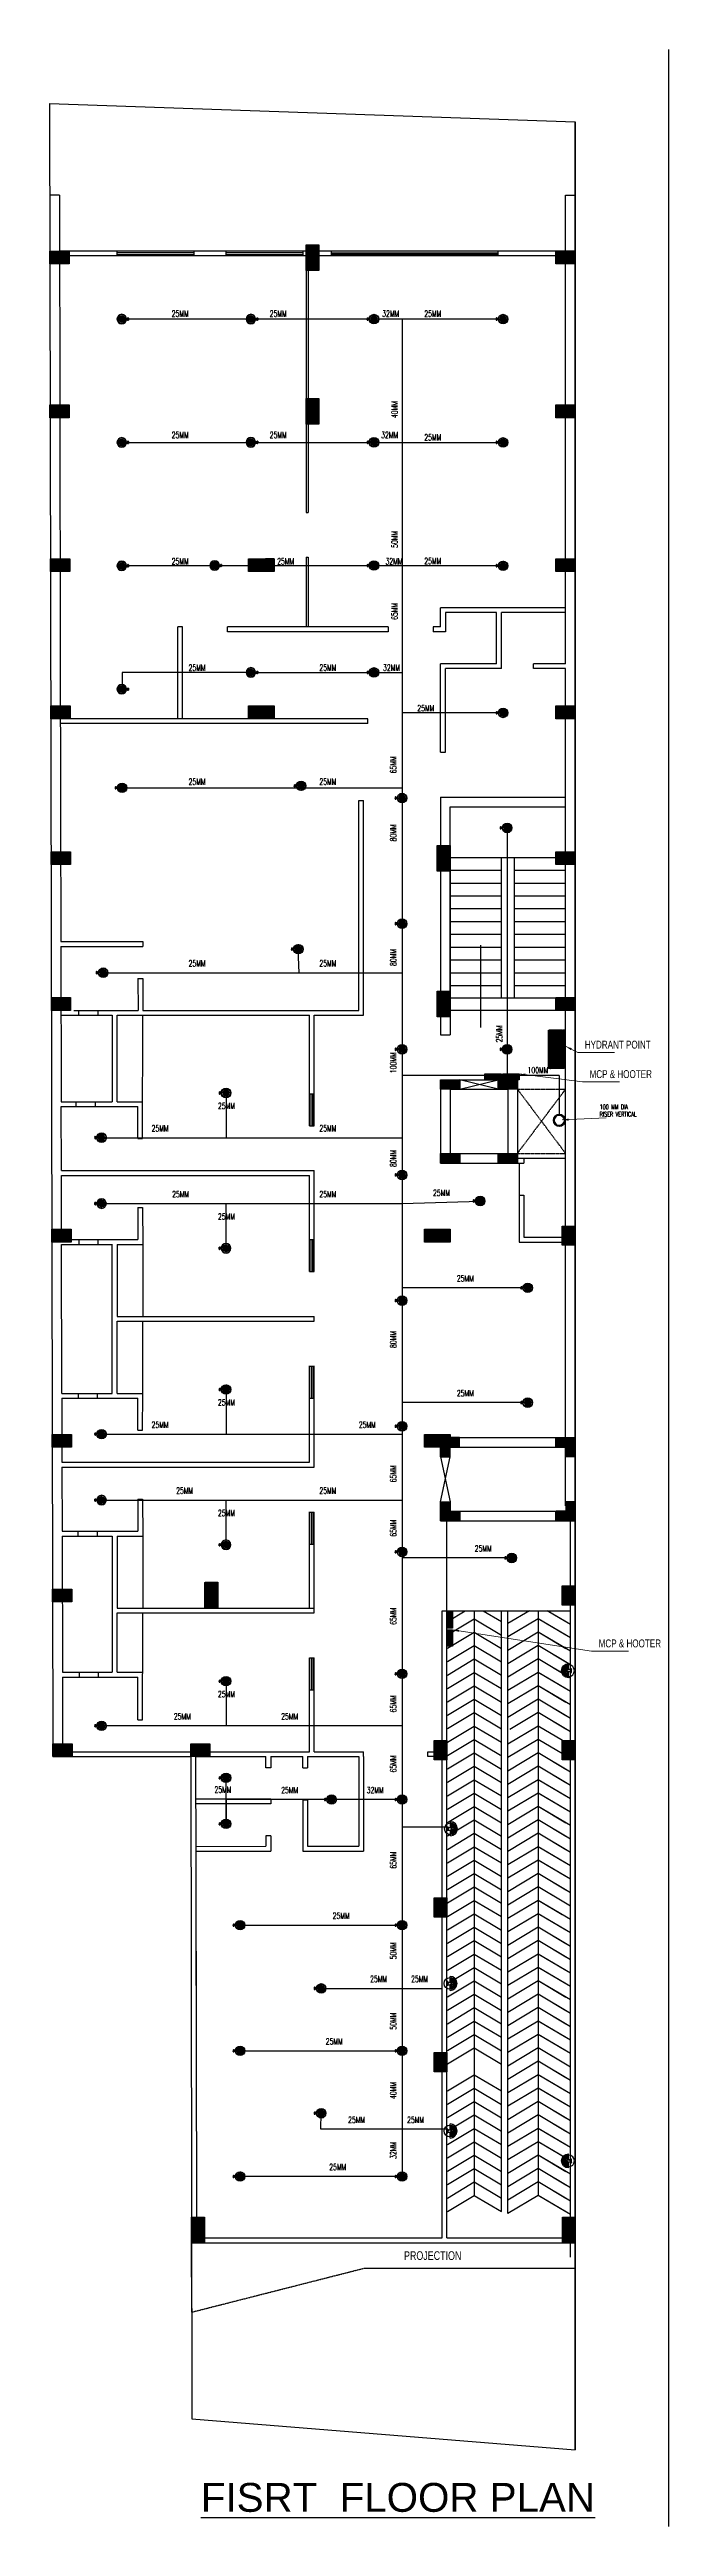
# Model space of a CAD drawing. Header units: inches. Extents: x 1162 to 4924, y 863 to 3182.
# Drawn here: x 3627 to 4206, y 863 to 3182 of the extents above; entities that cross this region are included whole.
import ezdxf

# ---------------------------------------------------------------- set-up
doc = ezdxf.new("R2010")
doc.units = ezdxf.units.IN
doc.header["$MEASUREMENT"] = 0
doc.linetypes.add('CENTER', pattern=[2, 1.25, -0.25, 0.25, -0.25])
doc.linetypes.add('HIDDEN', pattern=[0.375, 0.25, -0.125])
for name, color, linetype in [('0-PL-PUDDLE-HL', 3, 'Continuous'), ('01-MF-Aparment-gr$0$SPRN-CLHD-TYP3', 160, 'Continuous'), ('6', 7, 'Continuous'), ('DIM', 5, 'Continuous'), ('FATTN', 241, 'Continuous'), ('FITTING-FF-VISION', 1, 'Continuous'), ('SPR-3', 2, 'Continuous')]:
    doc.layers.add(name, color=color, linetype=linetype)
for name, color, linetype, lineweight in [('FIRE PIPE 100 MM', 10, 'Continuous', 30), ('FIRE PIPE 150 MM', 10, 'Continuous', 35), ('FIRE PIPE 32 MM', 10, 'Continuous', 20)]:
    doc.layers.add(name, color=color, linetype=linetype, lineweight=lineweight)
doc.styles.get("Standard").update_dxf_attribs({"font": 'arial.ttf'})
doc.styles.add('Style-Arial', font='times.ttf')
doc.styles.add('style3', font='swisscl.ttf', dxfattribs={"height": 18})
doc.styles.add('TXT2', font='romans.shx', dxfattribs={"width": 0.75, "height": 200})
doc.dimstyles.new('GURU', dxfattribs={"dimscale": 0, "dimtxt": 18, "dimasz": 2, "dimexe": 3.5, "dimexo": 1.5, "dimgap": 2, "dimtad": 0, "dimdec": 1, "dimzin": 0, "dimdsep": 46, "dimlunit": 4, "dimtxsty": 'Standard', "dimcen": 4, "dimdle": 3.5, "dimclrd": 256, "dimclre": 256, "dimadec": 0, "dimazin": 3, "dimtfac": 1, "dimtdec": 1, "dimtmove": 1, "dimatfit": 1, "dimfxl": 1, "dimtolj": 1, "dimtzin": 0, "dimarcsym": 0})
doc.dimstyles.new('MUKESH', dxfattribs={"dimtxt": 9, "dimasz": 6, "dimexe": 1, "dimexo": 1, "dimgap": 0.5, "dimtad": 0, "dimdec": 1, "dimzin": 0, "dimdsep": 46, "dimlunit": 4, "dimtxsty": 'Style-Arial', "dimblk": 'ARCHTICK', "dimcen": 0.09, "dimclrd": 256, "dimclre": 256, "dimclrt": 256, "dimadec": 1, "dimazin": 0, "dimtfac": 1, "dimtdec": 1, "dimtofl": 0, "dimtmove": 0, "dimatfit": 3, "dimfxl": 1, "dimtolj": 1, "dimtzin": 0, "dimlwd": -1, "dimlwe": 0, "dimarcsym": 0})
pattern_1 = [(135, (-53463.41003, -3331.1169), (-0.08838834765, -0.08838834765), [])]
pattern_2 = [(45, (1049568.14114, 327182.2383), (-0.088388347648, 0.088388347648), [])]
pattern_3 = [(315, (328963.20896, -1043814.6773), (0.088388347648, 0.088388347648), [])]

msp = doc.modelspace()

# ---------------------------------------------------------------- texts
at = {"lineweight": -2, "ltscale": 0.5, "insert": (3958.35, 1121.01, 0.01), "char_height": 8.1298, "width": 202.3949, "attachment_point": 1, "style": 'style3'}
msp.add_mtext('\\A1;PROJECTION', dxfattribs=at)
at = {"color": 7, "lineweight": -2, "insert": (3768.16, 904.18, 0), "char_height": 27.0113, "width": 550.1424, "attachment_point": 1}
msp.add_mtext('{\\LFISRT  FLOOR PLAN}', dxfattribs=at)
at = {"layer": '0-PL-PUDDLE-HL', "color": 7, "extrusion": (3.71009e-14, 0.001905, 0.999998), "style": 'TXT2', "width": 0.6}
for s, height, p in [('RISER VERTICAL', 4.5132, (4141.5, 2183.03, -14.22)), ('100 MM DIA', 4.513, (4141.5, 2189.87, -14.2))]:
    msp.add_text(s, height=height, rotation=359.99952, dxfattribs=at).set_placement(p)
at = {"layer": 'FIRE PIPE 100 MM', "ltscale": 0.5, "extrusion": (3.71014e-14, 0.001905, 0.999998), "style": 'TXT2', "width": 0.6}
for s, p in [('25MM', (3740.88, 2931.61, 5.59)), ('25MM', (3832.64, 2931.61, 5.59)), ('32MM', (3937.91, 2931.61, 5.59)), ('25MM', (3977.29, 2931.61, 5.59)), ('25MM', (3740.88, 2818.07, 5.37)), ('25MM', (3832.64, 2818.07, 5.37)), ('32MM', (3936.96, 2818.07, 5.37)), ('25MM', (3977.29, 2815.87, 5.37)), ('25MM', (3740.88, 2699.78, 5.15)), ('25MM', (3839.6, 2699.78, 5.15)), ('32MM', (3940.98, 2699.78, 5.15)), ('25MM', (3977.29, 2700.13, 5.15)), ('25MM', (3756.65, 2600.34, 4.96)), ('25MM', (3879.13, 2600.34, 4.96)), ('32MM', (3938.65, 2600.34, 4.96)), ('25MM', (3970.81, 2562.42, 4.89)), ('25MM', (3756.65, 2493.56, 4.76)), ('25MM', (3879.13, 2493.56, 4.76)), ('25MM', (3756.65, 2323.61, 4.43)), ('25MM', (3879.13, 2323.61, 4.43)), ('100MM', (4073.96, 2223.59, 4.24)), ('25MM', (3784.15, 2190.12, 4.18)), ('25MM', (3722.01, 2169.2, 4.14)), ('25MM', (3879.13, 2169.2, 4.14)), ('25MM', (3741.28, 2107.5, 4.02)), ('25MM', (3879.13, 2107.5, 4.02)), ('25MM', (3985.51, 2108.71, 4.03)), ('25MM', (3784.15, 2086.59, 3.98)), ('25MM', (4007.76, 2028.67, 3.87)), ('25MM', (4007.76, 1921.22, 3.67)), ('25MM', (3784.15, 1912.62, 3.65)), ('25MM', (3722.02, 1891.7, 3.61)), ('25MM', (3916.01, 1891.7, 3.61)), ('25MM', (3745.02, 1830.01, 3.49)), ('25MM', (3879.13, 1830.01, 3.49)), ('25MM', (3784.15, 1809.09, 3.45)), ('25MM', (4024.53, 1775.85, 3.39)), ('25MM', (3742.88, 1618.71, 3.09)), ('25MM', (3784.15, 1639.62, 3.13)), ('25MM', (3843.35, 1618.71, 3.09)), ('25MM', (3780.89, 1550.21, 2.96)), ('25MM', (3843.35, 1549.76, 2.96)), ('32MM', (3923.35, 1549.76, 2.96)), ('25MM', (3891.53, 1432.16, 2.74)), ('25MM', (3926.6, 1372.99, 2.62)), ('25MM', (3964.98, 1372.99, 2.62)), ('25MM', (3885.09, 1314.56, 2.51)), ('25MM', (3906, 1241.09, 2.37)), ('25MM', (3961.22, 1241.09, 2.37)), ('25MM', (3888.3, 1196.96, 2.29))]:
    msp.add_text(s, height=5.749, rotation=359.99952, dxfattribs=at).set_placement(p)
at = {"layer": 'FIRE PIPE 100 MM', "ltscale": 0.5, "extrusion": (-0.001905, 3.71015e-14, 0.999998), "style": 'TXT2', "width": 0.6}
for s, p in [('40MM', (3952.37, 2836.71, -7.52)), ('50MM', (3952.37, 2715.23, -7.52)), ('65MM', (3952.37, 2647.87, -7.52)), ('65MM', (3951.13, 2504.29, -7.52)), ('80MM', (3951.13, 2440.51, -7.52)), ('80MM', (3951.13, 2323.95, -7.52)), ('100MM', (3951.13, 2223.59, -7.52)), ('80MM', (3951.13, 2135.85, -7.52)), ('80MM', (3951.13, 1966.37, -7.52)), ('65MM', (3951.13, 1840.68, -7.52)), ('65MM', (3951.13, 1789.77, -7.52)), ('65MM', (3951.13, 1707.33, -7.52)), ('65MM', (3951.13, 1625.33, -7.52)), ('65MM', (3951.13, 1569.09, -7.52)), ('65MM', (3951.13, 1479.12, -7.52)), ('50MM', (3951.13, 1394.22, -7.52)), ('50MM', (3951.13, 1328.34, -7.52)), ('40MM', (3951.13, 1263.47, -7.52)), ('32MM', (3951.13, 1207.46, -7.52))]:
    msp.add_text(s, height=5.749, rotation=89.99952, dxfattribs=at).set_placement(p)
at = {"layer": 'FIRE PIPE 100 MM', "ltscale": 0.5, "extrusion": (-0.001905, 3.7101e-14, 0.999998), "style": 'TXT2', "width": 0.6}
msp.add_text('25MM', height=5.749, rotation=89.99952, dxfattribs=at).set_placement((4050.34, 2252.35, -7.71))
at = {"layer": 'FIRE PIPE 100 MM', "ltscale": 0.5, "style": 'style3'}
for s, p in [('HYDRANT POINT', (4127.57, 2246.66, 0)), ('MCP & HOOTER', (4132.08, 2219.08, 0)), ('MCP & HOOTER', (4140.58, 1686.27, 0))]:
    msp.add_text(s, height=7.369, dxfattribs=at).set_placement(p)

# ---------------------------------------------------------------- blocks, each defined once
blk = doc.blocks.new('GR')
at = {"lineweight": -2, "ltscale": 0.5}
h = blk.add_hatch(color=6, dxfattribs=at)
h.dxf.hatch_style = 1
h.paths.add_polyline_path([(-1050869.5, -332451.8), (-1050851.5, -332451.8), (-1050851.5, -332463.8), (-1050869.5, -332463.8)])
h = blk.add_hatch(color=6, dxfattribs=at)
h.dxf.hatch_style = 1
h.paths.add_polyline_path([(-1050617.7, -332445.8), (-1050629.7, -332445.8), (-1050629.7, -332469.8), (-1050617.7, -332469.8)])
h = blk.add_hatch(color=6, dxfattribs=at)
h.dxf.hatch_style = 1
h.paths.add_polyline_path([(-1050395.8, -332451.8), (-1050377.8, -332451.8), (-1050377.8, -332463.8), (-1050395.8, -332463.8)])
h = blk.add_hatch(color=6, dxfattribs=at)
h.dxf.hatch_style = 1
h.paths.add_polyline_path([(-1050869.5, -332595.8), (-1050851.5, -332595.8), (-1050851.5, -332607.8), (-1050869.5, -332607.8)])
h = blk.add_hatch(color=6, dxfattribs=at)
h.dxf.hatch_style = 1
h.paths.add_polyline_path([(-1050617.7, -332589.8), (-1050629.7, -332589.8), (-1050629.7, -332613.8), (-1050617.7, -332613.8)])
h = blk.add_hatch(color=6, dxfattribs=at)
h.dxf.hatch_style = 1
h.paths.add_polyline_path([(-1050395.8, -332595.8), (-1050377.8, -332595.8), (-1050377.8, -332607.8), (-1050395.8, -332607.8)])
h = blk.add_hatch(color=6, dxfattribs=at)
h.dxf.hatch_style = 1
h.paths.add_polyline_path([(-1050868.9, -332739.8), (-1050850.9, -332739.8), (-1050850.9, -332751.8), (-1050868.9, -332751.8)])
h = blk.add_hatch(color=6, dxfattribs=at)
h.dxf.hatch_style = 1
h.paths.add_polyline_path([(-1050659.5, -332751.8), (-1050659.5, -332739.8), (-1050683.5, -332739.8), (-1050683.5, -332751.8)])
h = blk.add_hatch(color=6, dxfattribs=at)
h.dxf.hatch_style = 1
h.paths.add_polyline_path([(-1050395.8, -332739.8), (-1050377.8, -332739.8), (-1050377.8, -332751.8), (-1050395.8, -332751.8)])
h = blk.add_hatch(color=6, dxfattribs=at)
h.dxf.hatch_style = 1
h.paths.add_polyline_path([(-1050868.6, -332877.5), (-1050850.6, -332877.5), (-1050850.6, -332889.5), (-1050868.6, -332889.5)])
h = blk.add_hatch(color=6, dxfattribs=at)
h.dxf.hatch_style = 1
h.paths.add_polyline_path([(-1050659.5, -332889.5), (-1050659.5, -332877.5), (-1050683.5, -332877.5), (-1050683.5, -332889.5)])
h = blk.add_hatch(color=6, dxfattribs=at)
h.dxf.hatch_style = 1
h.paths.add_polyline_path([(-1050395.8, -332877.5), (-1050377.8, -332877.5), (-1050377.8, -332889.5), (-1050395.8, -332889.5)])
h = blk.add_hatch(color=6, dxfattribs=at)
h.dxf.hatch_style = 1
h.paths.add_polyline_path([(-1050868.3, -333014), (-1050850.3, -333014), (-1050850.3, -333026), (-1050868.3, -333026)])
h = blk.add_hatch(color=6, dxfattribs=at)
h.dxf.hatch_style = 1
h.paths.add_polyline_path([(-1050506.8, -333032), (-1050494.8, -333032), (-1050494.8, -333008), (-1050506.8, -333008)])
h = blk.add_hatch(color=6, dxfattribs=at)
h.dxf.hatch_style = 1
h.paths.add_polyline_path([(-1050395.8, -333014), (-1050377.8, -333014), (-1050377.8, -333026), (-1050395.8, -333026)])
h = blk.add_hatch(color=6, dxfattribs=at)
h.dxf.hatch_style = 1
h.paths.add_polyline_path([(-1050868, -333150.5), (-1050850, -333150.5), (-1050850, -333162.5), (-1050868, -333162.5)])
h = blk.add_hatch(color=6, dxfattribs=at)
h.dxf.hatch_style = 1
h.paths.add_polyline_path([(-1050506.8, -333168.5), (-1050494.8, -333168.5), (-1050494.8, -333144.5), (-1050506.8, -333144.5)])
h = blk.add_hatch(color=6, dxfattribs=at)
h.dxf.hatch_style = 1
h.paths.add_polyline_path([(-1050395.8, -333150.5), (-1050377.8, -333150.5), (-1050377.8, -333162.5), (-1050395.8, -333162.5)])
h = blk.add_hatch(color=6, dxfattribs=at)
h.dxf.hatch_style = 1
h.paths.add_polyline_path([(-1050377.8, -333364.3), (-1050377.8, -333382.3), (-1050389.8, -333382.3), (-1050389.8, -333364.3)])
h = blk.add_hatch(color=6, dxfattribs=at)
h.dxf.hatch_style = 1
h.paths.add_polyline_path([(-1050867.6, -333367.3), (-1050849.6, -333367.3), (-1050849.6, -333379.3), (-1050867.6, -333379.3)])
h = blk.add_hatch(color=6, dxfattribs=at)
h.dxf.hatch_style = 1
h.paths.add_polyline_path([(-1050494.8, -333379.3), (-1050494.8, -333367.3), (-1050518.8, -333367.3), (-1050518.8, -333379.3)])
h = blk.add_hatch(color=6, dxfattribs=at)
h.dxf.hatch_style = 1
h.paths.add_polyline_path([(-1050867.2, -333559.3), (-1050849.2, -333559.3), (-1050849.2, -333571.3), (-1050867.2, -333571.3)])
h = blk.add_hatch(color=6, dxfattribs=at)
h.dxf.hatch_style = 1
h.paths.add_polyline_path([(-1050494.8, -333571.3), (-1050494.8, -333559.3), (-1050518.8, -333559.3), (-1050518.8, -333571.3)])
h = blk.add_hatch(color=256, dxfattribs=at)
h.dxf.hatch_style = 1
h.paths.add_polyline_path([(-1050494.8, -333562.3), (-1050503.8, -333562.3), (-1050503.8, -333580.3), (-1050494.8, -333580.3)])
h = blk.add_hatch(color=256, dxfattribs=at)
h.dxf.hatch_style = 1
h.paths.add_polyline_path([(-1050395.8, -333562.3), (-1050395.8, -333571.3), (-1050377.8, -333571.3), (-1050377.8, -333562.3)])
h = blk.add_hatch(color=256, dxfattribs=at)
h.dxf.hatch_style = 1
h.paths.add_polyline_path([(-1050386.8, -333580.3), (-1050377.8, -333580.3), (-1050377.8, -333562.3), (-1050386.8, -333562.3)])
h = blk.add_hatch(color=256, dxfattribs=at)
h.dxf.hatch_style = 1
h.paths.add_polyline_path([(-1050494.8, -333622.3), (-1050503.8, -333622.3), (-1050503.8, -333640.3), (-1050494.8, -333640.3)])
h = blk.add_hatch(color=256, dxfattribs=at)
h.dxf.hatch_style = 1
h.paths.add_polyline_path([(-1050485.8, -333640.3), (-1050485.8, -333631.3), (-1050503.8, -333631.3), (-1050503.8, -333640.3)])
h = blk.add_hatch(color=256, dxfattribs=at)
h.dxf.hatch_style = 1
h.paths.add_polyline_path([(-1050377.8, -333640.3), (-1050377.8, -333631.3), (-1050395.8, -333631.3), (-1050395.8, -333640.3)])
h = blk.add_hatch(color=256, dxfattribs=at)
h.dxf.hatch_style = 1
h.paths.add_polyline_path([(-1050377.8, -333622.3), (-1050386.8, -333622.3), (-1050386.8, -333640.3), (-1050377.8, -333640.3)])
h = blk.add_hatch(color=6, dxfattribs=at)
h.dxf.hatch_style = 1
h.paths.add_polyline_path([(-1050866.9, -333704), (-1050848.9, -333704), (-1050848.9, -333716), (-1050866.9, -333716)])
h = blk.add_hatch(color=6, dxfattribs=at)
h.dxf.hatch_style = 1
h.paths.add_polyline_path([(-1050724.2, -333721.7), (-1050712.2, -333721.7), (-1050712.2, -333697.7), (-1050724.2, -333697.7)])
h = blk.add_hatch(color=6, dxfattribs=at)
h.dxf.hatch_style = 1
h.paths.add_polyline_path([(-1050377.8, -333701.1), (-1050377.8, -333719.1), (-1050389.8, -333719.1), (-1050389.8, -333701.1)])
h = blk.add_hatch(color=6, dxfattribs=at)
h.dxf.hatch_style = 1
h.paths.add_polyline_path([(-1050866.6, -333848.8), (-1050848.6, -333848.8), (-1050848.6, -333860.8), (-1050866.6, -333860.8)])
h = blk.add_hatch(color=6, dxfattribs=at)
h.dxf.hatch_style = 1
h.paths.add_polyline_path([(-1050737.6, -333848.8), (-1050719.6, -333848.8), (-1050719.6, -333860.8), (-1050737.6, -333860.8)])
h = blk.add_hatch(color=6, dxfattribs=at)
h.dxf.hatch_style = 1
h.paths.add_polyline_path([(-1050497.8, -333845.8), (-1050497.8, -333863.8), (-1050509.8, -333863.8), (-1050509.8, -333845.8)])
h = blk.add_hatch(color=6, dxfattribs=at)
h.dxf.hatch_style = 1
h.paths.add_polyline_path([(-1050377.8, -333845.8), (-1050377.8, -333863.8), (-1050389.8, -333863.8), (-1050389.8, -333845.8)])
for p, q in [((-1050860.2, -332597.7, 0), (-1050860.2, -332605.2, 0)), ((-1050859.6, -332741.7, 0), (-1050859.6, -332749.2, 0)), ((-1050659.5, -332739.8, 0), (-1050667.7, -332739.8, 0)), ((-1050659.5, -332739.8, 0), (-1050659.5, -332744.3, 0)), ((-1050859.3, -332879.4, 0), (-1050859.3, -332886.9, 0)), ((-1050859, -333015.9, 0), (-1050859, -333023.4, 0)), ((-1050858.7, -333152.4, 0), (-1050858.7, -333159.9, 0)), ((-1050858.3, -333369.2, 0), (-1050858.3, -333376.7, 0)), ((-1050857.9, -333561.2, 0), (-1050857.9, -333568.7, 0)), ((-1050494.8, -333580.3, 0), (-1050494.8, -333566.3, 0)), ((-1050503.8, -333580.3, 0), (-1050494.8, -333580.3, 0)), ((-1050503.8, -333630.8, 0), (-1050503.8, -333622.3, 0)), ((-1050503.8, -333622.3, 0), (-1050494.8, -333622.3, 0)), ((-1050502.3, -333640.3, 0), (-1050502.3, -333635.3, 0)), ((-1050497.8, -333640.3, 0), (-1050497.8, -333640.3, 0)), ((-1050494.8, -333631.3, 0), (-1050494.8, -333622.3, 0)), ((-1050857.6, -333705.9, 0), (-1050857.6, -333713.4, 0))]:
    blk.add_line(p, q, dxfattribs=at)
at = {"color": 6, "lineweight": -2, "ltscale": 0.5, "elevation": 0}
for points in [[(-1050869.5, -332451.8), (-1050851.5, -332451.8), (-1050851.5, -332463.8), (-1050869.5, -332463.8)], [(-1050629.7, -332445.8), (-1050617.7, -332445.8), (-1050617.7, -332469.8), (-1050629.7, -332469.8)], [(-1050395.8, -332451.8), (-1050377.8, -332451.8), (-1050377.8, -332463.8), (-1050395.8, -332463.8)], [(-1050869.5, -332595.8), (-1050851.5, -332595.8), (-1050851.5, -332607.8), (-1050869.5, -332607.8)], [(-1050629.7, -332589.8), (-1050617.7, -332589.8), (-1050617.7, -332613.8), (-1050629.7, -332613.8)], [(-1050395.8, -332595.8), (-1050377.8, -332595.8), (-1050377.8, -332607.8), (-1050395.8, -332607.8)], [(-1050868.9, -332739.8), (-1050850.9, -332739.8), (-1050850.9, -332751.8), (-1050868.9, -332751.8)], [(-1050659.5, -332739.8), (-1050659.5, -332751.8), (-1050683.5, -332751.8), (-1050683.5, -332739.8)], [(-1050395.8, -332739.8), (-1050377.8, -332739.8), (-1050377.8, -332751.8), (-1050395.8, -332751.8)], [(-1050868.6, -332877.5), (-1050850.6, -332877.5), (-1050850.6, -332889.5), (-1050868.6, -332889.5)], [(-1050659.5, -332877.5), (-1050659.5, -332889.5), (-1050683.5, -332889.5), (-1050683.5, -332877.5)], [(-1050395.8, -332877.5), (-1050377.8, -332877.5), (-1050377.8, -332889.5), (-1050395.8, -332889.5)], [(-1050868.3, -333014), (-1050850.3, -333014), (-1050850.3, -333026), (-1050868.3, -333026)], [(-1050494.8, -333032), (-1050506.8, -333032), (-1050506.8, -333008), (-1050494.8, -333008)], [(-1050395.8, -333014), (-1050377.8, -333014), (-1050377.8, -333026), (-1050395.8, -333026)], [(-1050868, -333150.5), (-1050850, -333150.5), (-1050850, -333162.5), (-1050868, -333162.5)], [(-1050494.8, -333168.5), (-1050506.8, -333168.5), (-1050506.8, -333144.5), (-1050494.8, -333144.5)], [(-1050395.8, -333150.5), (-1050377.8, -333150.5), (-1050377.8, -333162.5), (-1050395.8, -333162.5)], [(-1050377.8, -333364.3), (-1050377.8, -333382.3), (-1050389.8, -333382.3), (-1050389.8, -333364.3)], [(-1050867.6, -333367.3), (-1050849.6, -333367.3), (-1050849.6, -333379.3), (-1050867.6, -333379.3)], [(-1050494.8, -333367.3), (-1050494.8, -333379.3), (-1050518.8, -333379.3), (-1050518.8, -333367.3)], [(-1050867.2, -333559.3), (-1050849.2, -333559.3), (-1050849.2, -333571.3), (-1050867.2, -333571.3)], [(-1050494.8, -333559.3), (-1050494.8, -333571.3), (-1050518.8, -333571.3), (-1050518.8, -333559.3)], [(-1050866.9, -333704), (-1050848.9, -333704), (-1050848.9, -333716), (-1050866.9, -333716)], [(-1050712.2, -333721.7), (-1050724.2, -333721.7), (-1050724.2, -333697.7), (-1050712.2, -333697.7)], [(-1050377.8, -333701.1), (-1050377.8, -333719.1), (-1050389.8, -333719.1), (-1050389.8, -333701.1)], [(-1050866.6, -333848.8), (-1050848.6, -333848.8), (-1050848.6, -333860.8), (-1050866.6, -333860.8)], [(-1050737.6, -333848.8), (-1050719.6, -333848.8), (-1050719.6, -333860.8), (-1050737.6, -333860.8)], [(-1050497.8, -333845.8), (-1050497.8, -333863.8), (-1050509.8, -333863.8), (-1050509.8, -333845.8)], [(-1050377.8, -333845.8), (-1050377.8, -333863.8), (-1050389.8, -333863.8), (-1050389.8, -333845.8)]]:
    blk.add_lwpolyline(points, close=True, dxfattribs=at)
at = {"lineweight": -2, "ltscale": 0.5, "elevation": 0}
for points in [[(-1050377.8, -333562.3), (-1050377.8, -333571.3), (-1050395.8, -333571.3), (-1050395.8, -333562.3), (-1050377.8, -333562.3)], [(-1050494.8, -333640.3), (-1050503.8, -333640.3), (-1050503.8, -333622.3), (-1050494.8, -333622.3), (-1050494.8, -333640.3)], [(-1050503.8, -333640.3), (-1050503.8, -333631.3), (-1050485.8, -333631.3), (-1050485.8, -333640.3), (-1050503.8, -333640.3)], [(-1050395.8, -333640.3), (-1050395.8, -333631.3), (-1050377.8, -333631.3), (-1050377.8, -333640.3), (-1050395.8, -333640.3)]]:
    blk.add_lwpolyline(points, close=True, dxfattribs=at)
blk = doc.blocks.new('WEWEQEWEE')
at = {"layer": 'FATTN', "color": 1}
for p, q in [((-232117, 57486, 0), (-232120, 57480, 0)), ((-232120, 57475, 0), (-232120, 57480, 0)), ((-232120, 57480, 0), (-232110, 57480, 0)), ((-232120, 57475, 0), (-232120, 57470, 0)), ((-232117, 57464, 0), (-232120, 57470, 0)), ((-232110, 57470, 0), (-232120, 57470, 0)), ((-232076, 57486, 0), (-232117, 57486, 0)), ((-232117, 57464, 0), (-232076, 57464, 0)), ((-232110, 57486, 0), (-232110, 57464, 0)), ((-232110, 57483, 0), (-232105, 57483, 0)), ((-232110, 57467, 0), (-232105, 57467, 0)), ((-232105, 57486, 0), (-232105, 57464, 0)), ((-232088, 57486, 0), (-232088, 57464, 0)), ((-232083, 57483, 0), (-232088, 57483, 0)), ((-232083, 57467, 0), (-232088, 57467, 0)), ((-232083, 57486, 0), (-232083, 57464, 0)), ((-232074, 57480, 0), (-232083, 57480, 0)), ((-232083, 57470, 0), (-232074, 57470, 0)), ((-232076, 57486, 0), (-232074, 57480, 0)), ((-232076, 57464, 0), (-232074, 57470, 0)), ((-232074, 57475, 0), (-232074, 57480, 0)), ((-232074, 57475, 0), (-232074, 57470, 0))]:
    blk.add_line(p, q, dxfattribs=at)
at = {"layer": 'FATTN', "color": 8, "linetype": 'CENTER'}
for p, q in [((-232111, 57480, 0), (-232111, 57480, 0)), ((-232111, 57470, 0), (-232111, 57480, 0)), ((-232111, 57470, 0), (-232111, 57470, 0)), ((-232110, 57478, 0), (-232110, 57472, 0)), ((-232105, 57477, 0), (-232088, 57477, 0)), ((-232105, 57477, 0), (-232088, 57477, 0)), ((-232105, 57473, 0), (-232088, 57473, 0)), ((-232105, 57473, 0), (-232088, 57473, 0)), ((-232093, 57473, 0), (-232093, 57477, 0)), ((-232093, 57475, 0), (-232092, 57477, 0)), ((-232092, 57473, 0), (-232091, 57477, 0)), ((-232091, 57473, 0), (-232090, 57477, 0)), ((-232090, 57473, 0), (-232089, 57477, 0)), ((-232089, 57473, 0), (-232088, 57475, 0)), ((-232080, 57479, 0), (-232083, 57479, 0)), ((-232083, 57478, 0), (-232083, 57477, 0)), ((-232083, 57477, 0), (-232083, 57473, 0)), ((-232080, 57477, 0), (-232083, 57477, 0)), ((-232080, 57473, 0), (-232083, 57473, 0)), ((-232083, 57473, 0), (-232083, 57472, 0)), ((-232083, 57471, 0), (-232080, 57471, 0)), ((-232080, 57472, 0), (-232080, 57478, 0)), ((-232080, 57473, 0), (-232079, 57477, 0)), ((-232080, 57477, 0), (-232076, 57477, 0)), ((-232080, 57477, 0), (-232075, 57477, 0)), ((-232080, 57473, 0), (-232075, 57473, 0)), ((-232080, 57473, 0), (-232076, 57473, 0)), ((-232079, 57473, 0), (-232078, 57477, 0)), ((-232077, 57473, 0), (-232077, 57477, 0)), ((-232076, 57477, 0), (-232076, 57473, 0)), ((-232075, 57477, 0), (-232076, 57477, 0)), ((-232076, 57473, 0), (-232076, 57475, 0)), ((-232076, 57473, 0), (-232075, 57473, 0)), ((-232075, 57473, 0), (-232075, 57477, 0))]:
    blk.add_line(p, q, dxfattribs=at)
for centre, radius, start, end in [((-232106, 57475, 0), 7.42, 141.555, 218.4448), ((-232110, 57478, 0), 0.192, 179.9999, 269.9999), ((-232110, 57472, 0), 0.192, 89.9999, 179.9999), ((-232105, 57477, 0), 0.942, 359.9999, 89.9999), ((-232105, 57473, 0), 0.942, 269.9999, 359.9999), ((-232088, 57477, 0), 0.942, 89.9999, 179.9999), ((-232088, 57473, 0), 0.942, 179.9999, 269.9999), ((-232082, 57478, 0), 1.37, 138.7698, 221.2301), ((-232075, 57475, 0), 7.71, 162.9384, 197.0615), ((-232082, 57472, 0), 1.37, 138.7698, 221.2301), ((-232081, 57478, 0), 1.37, 318.7698, 41.2301), ((-232087, 57475, 0), 7.71, 342.9384, 17.0615), ((-232081, 57472, 0), 1.37, 318.7698, 41.2301)]:
    blk.add_arc(centre, radius, start, end, dxfattribs=at)
blk = doc.blocks.new('rerrtrrttrrrte')
at = {"layer": 'FITTING-FF-VISION', "ltscale": 5}
h = blk.add_hatch(color=2, dxfattribs=at)
edge = h.paths.add_edge_path()
edge.add_line((-57394, 147360), (-57375, 147365))
edge.add_ellipse((-57444, 147348), major_axis=(-50.2, 50.2), ratio=1, start_angle=238.3066, end_angle=247.6934)
edge.add_line((-57379, 147376), (-57397, 147368))
edge.add_ellipse((-57444, 147348), major_axis=(-36.3, 36.3), ratio=1, start_angle=247.6934, end_angle=256.3066)
edge.add_line((-57400, 147375), (-57383, 147385))
edge.add_ellipse((-57444, 147348), major_axis=(-50.2, 50.2), ratio=1, start_angle=256.3066, end_angle=265.6934)
edge.add_line((-57390, 147395), (-57405, 147382))
edge.add_ellipse((-57444, 147348), major_axis=(-36.3, 36.3), ratio=1, start_angle=265.6934, end_angle=274.3066)
edge.add_line((-57411, 147387), (-57398, 147402))
edge.add_ellipse((-57444, 147348), major_axis=(50.2, 50.2), ratio=1, start_angle=4.3066, end_angle=13.6934)
edge.add_line((-57407, 147409), (-57417, 147392))
edge.add_ellipse((-57444, 147348), major_axis=(36.3, 36.3), ratio=1, start_angle=13.6934, end_angle=22.3066)
edge.add_line((-57424, 147396), (-57417, 147414))
edge.add_ellipse((-57444, 147348), major_axis=(-50.2, 50.2), ratio=1, start_angle=-67.6934, end_angle=-58.3066)
edge.add_line((-57428, 147417), (-57432, 147398))
edge.add_ellipse((-57444, 147348), major_axis=(36.3, 36.3), ratio=1, start_angle=31.6934, end_angle=40.3066)
edge.add_line((-57440, 147400), (-57438, 147419))
edge.add_ellipse((-57444, 147348), major_axis=(50.2, 50.2), ratio=1, start_angle=40.3066, end_angle=49.6934)
edge.add_line((-57450, 147419), (-57448, 147400))
edge.add_ellipse((-57444, 147348), major_axis=(-36.3, 36.3), ratio=1, start_angle=-40.3066, end_angle=-31.6934)
edge.add_line((-57456, 147398), (-57460, 147417))
edge.add_ellipse((-57444, 147348), major_axis=(50.2, 50.2), ratio=1, start_angle=58.3066, end_angle=67.6934)
edge.add_line((-57472, 147414), (-57464, 147396))
edge.add_ellipse((-57444, 147348), major_axis=(-36.3, 36.3), ratio=1, start_angle=-22.3066, end_angle=-13.6934)
edge.add_line((-57471, 147392), (-57481, 147409))
edge.add_ellipse((-57444, 147348), major_axis=(-50.2, 50.2), ratio=1, start_angle=-13.6934, end_angle=-4.3066)
edge.add_line((-57490, 147402), (-57478, 147387))
edge.add_ellipse((-57444, 147348), major_axis=(-36.3, 36.3), ratio=1, start_angle=-4.3066, end_angle=4.3066)
edge.add_line((-57483, 147382), (-57498, 147395))
edge.add_ellipse((-57444, 147348), major_axis=(-50.2, 50.2), ratio=1, start_angle=4.3066, end_angle=13.6934)
edge.add_line((-57505, 147385), (-57488, 147375))
edge.add_ellipse((-57444, 147348), major_axis=(-36.3, 36.3), ratio=1, start_angle=13.6934, end_angle=22.3066)
edge.add_line((-57491, 147368), (-57510, 147376))
edge.add_ellipse((-57444, 147348), major_axis=(-50.2, 50.2), ratio=1, start_angle=22.3066, end_angle=31.6934)
edge.add_line((-57513, 147365), (-57494, 147360))
edge.add_ellipse((-57444, 147348), major_axis=(36.3, 36.3), ratio=1, start_angle=121.6934, end_angle=130.3066)
edge.add_line((-57495, 147353), (-57515, 147354))
edge.add_ellipse((-57444, 147348), major_axis=(50.2, 50.2), ratio=1, start_angle=130.3066, end_angle=135)
edge.add_ellipse((-57444, 147348), major_axis=(50.2, 50.2), ratio=1, start_angle=135, end_angle=139.6934)
edge.add_line((-57515, 147343), (-57495, 147344))
edge.add_ellipse((-57444, 147348), major_axis=(-36.3, 36.3), ratio=1, start_angle=49.6934, end_angle=58.3066)
edge.add_line((-57494, 147337), (-57513, 147332))
edge.add_ellipse((-57444, 147348), major_axis=(50.2, 50.2), ratio=1, start_angle=148.3066, end_angle=157.6934)
edge.add_line((-57510, 147321), (-57491, 147329))
edge.add_ellipse((-57444, 147348), major_axis=(36.3, 36.3), ratio=1, start_angle=157.6934, end_angle=166.3066)
edge.add_line((-57488, 147322), (-57505, 147311))
edge.add_ellipse((-57444, 147348), major_axis=(50.2, 50.2), ratio=1, start_angle=166.3066, end_angle=175.6934)
edge.add_line((-57498, 147302), (-57483, 147315))
edge.add_ellipse((-57444, 147348), major_axis=(36.3, 36.3), ratio=1, start_angle=175.6934, end_angle=184.3066)
edge.add_line((-57478, 147309), (-57490, 147294))
edge.add_ellipse((-57444, 147348), major_axis=(50.2, 50.2), ratio=1, start_angle=184.3066, end_angle=193.6934)
edge.add_line((-57481, 147288), (-57471, 147305))
edge.add_ellipse((-57444, 147348), major_axis=(36.3, 36.3), ratio=1, start_angle=193.6934, end_angle=202.3066)
edge.add_line((-57464, 147301), (-57472, 147283))
edge.add_ellipse((-57444, 147348), major_axis=(-50.2, 50.2), ratio=1, start_angle=112.3066, end_angle=121.6934)
edge.add_line((-57460, 147279), (-57456, 147298))
edge.add_ellipse((-57444, 147348), major_axis=(36.3, 36.3), ratio=1, start_angle=211.6934, end_angle=220.3066)
edge.add_line((-57448, 147297), (-57450, 147278))
edge.add_ellipse((-57444, 147348), major_axis=(-50.2, 50.2), ratio=1, start_angle=130.3066, end_angle=139.6934)
edge.add_line((-57438, 147278), (-57440, 147297))
edge.add_ellipse((-57444, 147348), major_axis=(-36.3, 36.3), ratio=1, start_angle=139.6934, end_angle=148.3066)
edge.add_line((-57432, 147298), (-57428, 147279))
edge.add_ellipse((-57444, 147348), major_axis=(50.2, 50.2), ratio=1, start_angle=238.3066, end_angle=247.6934)
edge.add_line((-57417, 147283), (-57424, 147301))
edge.add_ellipse((-57444, 147348), major_axis=(36.3, 36.3), ratio=1, start_angle=247.6934, end_angle=256.3066)
edge.add_line((-57417, 147305), (-57407, 147288))
edge.add_ellipse((-57444, 147348), major_axis=(-50.2, 50.2), ratio=1, start_angle=166.3066, end_angle=175.6934)
edge.add_line((-57398, 147294), (-57411, 147309))
edge.add_ellipse((-57444, 147348), major_axis=(36.3, 36.3), ratio=1, start_angle=265.6934, end_angle=274.3066)
edge.add_line((-57405, 147315), (-57390, 147302))
edge.add_ellipse((-57444, 147348), major_axis=(50.2, 50.2), ratio=1, start_angle=274.3066, end_angle=283.6934)
edge.add_line((-57383, 147311), (-57400, 147322))
edge.add_ellipse((-57444, 147348), major_axis=(36.3, 36.3), ratio=1, start_angle=283.6934, end_angle=292.3066)
edge.add_line((-57397, 147329), (-57379, 147321))
edge.add_ellipse((-57444, 147348), major_axis=(50.2, 50.2), ratio=1, start_angle=292.3066, end_angle=301.6934)
edge.add_line((-57375, 147332), (-57394, 147337))
edge.add_ellipse((-57444, 147348), major_axis=(-36.3, 36.3), ratio=1, start_angle=211.6934, end_angle=220.3066)
edge.add_line((-57393, 147344), (-57373, 147343))
edge.add_ellipse((-57444, 147348), major_axis=(50.2, 50.2), ratio=1, start_angle=310.3066, end_angle=315.0016)
edge.add_ellipse((-57444, 147348), major_axis=(-50.2, 50.2), ratio=1, start_angle=225.0016, end_angle=229.6934)
edge.add_line((-57373, 147354), (-57393, 147353))
edge.add_ellipse((-57444, 147348), major_axis=(-36.3, 36.3), ratio=1, start_angle=229.6934, end_angle=238.3066)
at = {"layer": 'FITTING-FF-VISION', "color": 2}
for p, q in [((-57495, 147353), (-57515, 147354)), ((-57495, 147344), (-57515, 147343)), ((-57494, 147360), (-57513, 147365)), ((-57494, 147337), (-57513, 147332)), ((-57491, 147368), (-57510, 147376)), ((-57491, 147329), (-57510, 147321)), ((-57488, 147375), (-57505, 147385)), ((-57488, 147322), (-57505, 147311)), ((-57483, 147382), (-57498, 147395)), ((-57483, 147315), (-57498, 147302)), ((-57478, 147387), (-57490, 147402)), ((-57478, 147309), (-57490, 147294)), ((-57471, 147392), (-57481, 147409)), ((-57471, 147305), (-57481, 147288)), ((-57464, 147396), (-57472, 147414)), ((-57464, 147301), (-57472, 147283)), ((-57456, 147398), (-57460, 147417)), ((-57456, 147298), (-57460, 147279)), ((-57448, 147400), (-57450, 147419)), ((-57448, 147297), (-57450, 147278)), ((-57440, 147400), (-57438, 147419)), ((-57440, 147297), (-57438, 147278)), ((-57432, 147398), (-57428, 147417)), ((-57432, 147298), (-57428, 147279)), ((-57424, 147396), (-57417, 147414)), ((-57424, 147301), (-57417, 147283)), ((-57417, 147392), (-57407, 147409)), ((-57417, 147305), (-57407, 147288)), ((-57411, 147387), (-57398, 147402)), ((-57411, 147309), (-57398, 147294)), ((-57405, 147382), (-57390, 147395)), ((-57405, 147315), (-57390, 147302)), ((-57400, 147375), (-57383, 147385)), ((-57400, 147322), (-57383, 147311)), ((-57397, 147368), (-57379, 147376)), ((-57397, 147329), (-57379, 147321)), ((-57394, 147360), (-57375, 147365)), ((-57394, 147337), (-57375, 147332)), ((-57393, 147353), (-57373, 147354)), ((-57393, 147344), (-57373, 147343))]:
    blk.add_line(p, q, dxfattribs=at)
for radius, start, end in [(71, 175.3066, 180), (71, 180, 184.6934), (71, 157.3066, 166.6934), (71, 193.3066, 202.6934), (71, 139.3066, 148.6934), (71, 211.3066, 220.6934), (51.3, 166.6934, 175.3066), (51.3, 166.6934, 175.3066), (51.3, 184.6934, 193.3066), (51.3, 184.6934, 193.3066), (51.3, 148.6934, 157.3066), (51.3, 148.6934, 157.3066), (51.3, 202.6934, 211.3066), (51.3, 202.6934, 211.3066), (71, 121.3066, 130.6934), (71, 229.3066, 238.6934), (51.3, 130.6934, 139.3066), (51.3, 130.6934, 139.3066), (51.3, 220.6934, 229.3066), (51.3, 220.6934, 229.3066), (71, 103.3066, 112.6934), (51.3, 112.6934, 121.3066), (51.3, 112.6934, 121.3066), (51.3, 238.6934, 247.3066), (51.3, 238.6934, 247.3066), (51.3, 94.6934, 103.3066), (51.3, 94.6934, 103.3066), (51.3, 256.6934, 265.3066), (51.3, 256.6934, 265.3066), (71, 85.3066, 94.6934), (51.3, 76.6934, 85.3066), (51.3, 76.6934, 85.3066), (51.3, 274.6934, 283.3066), (51.3, 274.6934, 283.3066), (71, 67.3066, 76.6934), (51.3, 58.6934, 67.3066), (51.3, 58.6934, 67.3066), (51.3, 292.6934, 301.3066), (51.3, 292.6934, 301.3066), (51.3, 40.6934, 49.3066), (51.3, 40.6934, 49.3066), (51.3, 310.6934, 319.3066), (51.3, 310.6934, 319.3066), (71, 49.3066, 58.6934), (71, 301.3066, 310.6934), (51.3, 22.6934, 31.3066), (51.3, 22.6934, 31.3066), (51.3, 328.6934, 337.3066), (51.3, 328.6934, 337.3066), (51.3, 4.6934, 13.3066), (51.3, 4.6934, 13.3066), (51.3, 346.6934, 355.3066), (51.3, 346.6934, 355.3066), (71, 31.3066, 40.6934), (71, 319.3066, 328.6934), (71, 13.3066, 22.6934), (71, 337.3066, 346.6934), (71, 0, 4.6934), (71, 355.3066, 0), (71, 247.3066, 256.6934), (71, 265.3066, 274.6934), (71, 283.3066, 292.6934)]:
    blk.add_arc((-57444, 147348), radius, start, end, dxfattribs=at)
at = {"layer": 'SPR-3', "color": 8, "linetype": 'CENTER'}
for p, q in [((-57343, 147348), (-57590, 147348)), ((-57444, 147450), (-57444, 147247))]:
    blk.add_line(p, q, dxfattribs=at)
at = {"layer": 'SPR-3', "color": 1}
for p, q in [((-57544, 147363), (-57568, 147363)), ((-57544, 147333), (-57568, 147333))]:
    blk.add_line(p, q, dxfattribs=at)
for radius in [101, 94.3]:
    blk.add_circle((-57444, 147348), radius, dxfattribs=at)
blk.add_arc((-57455, 147348), 90.5, 170.4585, 189.536, dxfattribs=at)
at = {"layer": 'DIM', "color": 3, "rotation": 270}
blk.add_blockref('WEWEQEWEE', (-115054, -84748, 0), dxfattribs=at)
blk = doc.blocks.new('01-MF-Aparment-gr$0$SPTYPE3')
at = {"layer": 'FITTING-FF-VISION', "color": 2}
for p, q in [((0.83, 0.23), (1.29, 0.23)), ((1.31, 0.79), (1.34, 1.09)), ((1.43, 0.77), (1.5, 1.07)), ((1.56, 0.73), (1.67, 1.01)), ((1.66, 0.68), (1.82, 0.94)), ((1.77, 0.6), (1.96, 0.83)), ((1.85, 0.52), (2.08, 0.71)), ((1.93, 0.41), (2.19, 0.57)), ((1.98, 0.31), (2.26, 0.42)), ((2.02, 0.18), (2.32, 0.25)), ((2.04, 0.06), (2.34, 0.09)), ((0.83, -0.23), (1.29, -0.23)), ((1.31, -0.79), (1.34, -1.09)), ((1.43, -0.77), (1.5, -1.07)), ((1.56, -0.73), (1.67, -1.01)), ((1.66, -0.68), (1.82, -0.94)), ((1.77, -0.6), (1.96, -0.83)), ((1.85, -0.52), (2.08, -0.71)), ((1.93, -0.41), (2.19, -0.57)), ((1.98, -0.31), (2.26, -0.42)), ((2.02, -0.18), (2.32, -0.25)), ((2.04, -0.06), (2.34, -0.09))]:
    blk.add_line(p, q, dxfattribs=at)
at = {"layer": 'FITTING-FF-VISION', "color": 5}
for p, q in [((1.25, 0.24), (1.25, 1.32)), ((1.25, -1.32), (1.25, -0.24))]:
    blk.add_line(p, q, dxfattribs=at)
at = {"layer": 'FITTING-FF-VISION', "color": 2}
blk.add_lwpolyline([(0.8, -0.34), (0.71, -0.34, -0.414214), (0.68, -0.31), (0.68, 0.31, -0.414214), (0.71, 0.34), (0.8, 0.34, -0.414214), (0.83, 0.31), (0.83, -0.31, -0.414214)], format="xyb", close=True, dxfattribs=at)
for centre, radius, start, end in [((1.25, 0), 1.1, 270, 270), ((1.31, 0), 0.242, 248.7051, 111.2949), ((1.25, 0), 1.1, 85.3066, 90), ((1.25, 0), 0.711, 270, 90), ((1.25, 0), 0.499, 270, 90), ((1.25, 0), 0.229, 281.2259, 78.7741), ((1.25, 0), 0.792, 76.6934, 85.3066), ((1.25, 0), 0.792, 76.6934, 85.3066), ((1.25, 0), 1.1, 67.3066, 76.6934), ((1.25, 0), 0.792, 58.6934, 67.3066), ((1.25, 0), 0.792, 58.6934, 67.3066), ((1.25, 0), 0.792, 40.6934, 49.3066), ((1.25, 0), 0.792, 40.6934, 49.3066), ((1.25, 0), 1.1, 49.3066, 58.6934), ((1.25, 0), 0.792, 22.6934, 31.3066), ((1.25, 0), 0.792, 22.6934, 31.3066), ((1.25, 0), 0.792, 4.6934, 13.3066), ((1.25, 0), 0.792, 4.6934, 13.3066), ((1.25, 0), 1.1, 31.3066, 40.6934), ((1.25, 0), 1.1, 13.3066, 22.6934), ((1.25, 0), 1.1, 355.3066, 4.6934), ((1.25, 0), 1.1, 270, 274.6934), ((1.25, 0), 0.792, 274.6934, 283.3066), ((1.25, 0), 0.792, 274.6934, 283.3066), ((1.25, 0), 1.1, 283.3066, 292.6934), ((1.25, 0), 0.792, 292.6934, 301.3066), ((1.25, 0), 0.792, 292.6934, 301.3066), ((1.25, 0), 0.792, 310.6934, 319.3066), ((1.25, 0), 0.792, 310.6934, 319.3066), ((1.25, 0), 1.1, 301.3066, 310.6934), ((1.25, 0), 0.792, 328.6934, 337.3066), ((1.25, 0), 0.792, 328.6934, 337.3066), ((1.25, 0), 0.792, 346.6934, 355.3066), ((1.25, 0), 0.792, 346.6934, 355.3066), ((1.25, 0), 1.1, 319.3066, 328.6934), ((1.25, 0), 1.1, 337.3066, 346.6934)]:
    blk.add_arc(centre, radius, start, end, dxfattribs=at)
at = {"layer": 'FITTING-FF-VISION', "color": 170}
blk.add_arc((1.25, 0), 1.32, 270, 90, dxfattribs=at)
blk = doc.blocks.new('_ArchTick')
at = {"color": 0, "linetype": 'ByBlock', "const_width": 0.15}
blk.add_lwpolyline([(-0.5, -0.5), (0.5, 0.5)], dxfattribs=at)

# ---------------------------------------------------------------- hatches: boundary and pattern name
at = {"lineweight": -2, "ltscale": 0.5}
h = msp.add_hatch(color=6, dxfattribs=at)
h.dxf.hatch_style = 1
h.paths.add_polyline_path([(3878.62, 2999.06), (3866.62, 2999.06), (3866.62, 2975.06), (3878.62, 2975.06)])
h = msp.add_hatch(color=6, dxfattribs=at)
h.dxf.hatch_style = 1
h.paths.add_polyline_path([(3878.62, 2855.06), (3866.62, 2855.06), (3866.62, 2831.06), (3878.62, 2831.06)])
h = msp.add_hatch(color=6, dxfattribs=at)
h.dxf.hatch_style = 1
h.paths.add_polyline_path([(3836.84, 2693.06), (3836.84, 2705.06), (3812.84, 2705.06), (3812.84, 2693.06)])
h = msp.add_hatch(color=6, dxfattribs=at)
h.dxf.hatch_style = 1
h.paths.add_polyline_path([(3818.84, 2705.06), (3836.84, 2705.06), (3836.84, 2693.06), (3818.84, 2693.06)])
h = msp.add_hatch(color=6, dxfattribs=at)
h.dxf.hatch_style = 1
h.paths.add_polyline_path([(3836.84, 2555.31), (3836.84, 2567.31), (3812.84, 2567.31), (3812.84, 2555.31)])
h = msp.add_hatch(color=6, dxfattribs=at)
h.dxf.hatch_style = 1
h.paths.add_polyline_path([(3989.54, 2412.81), (4001.54, 2412.81), (4001.54, 2436.81), (3989.54, 2436.81)])
h = msp.add_hatch(color=6, dxfattribs=at)
h.dxf.hatch_style = 1
h.paths.add_polyline_path([(3989.54, 2276.31), (4001.54, 2276.31), (4001.54, 2300.31), (3989.54, 2300.31)])
h = msp.add_hatch(color=4, dxfattribs=at)
h.dxf.hatch_style = 1
h.paths.add_polyline_path([(4010.54, 2208.56), (3992.54, 2208.56), (3992.54, 2217.56), (4010.54, 2217.56)])
h = msp.add_hatch(color=4, dxfattribs=at)
h.dxf.hatch_style = 1
h.paths.add_polyline_path([(4064.54, 2208.56), (4046.54, 2208.56), (4046.54, 2217.56), (4064.54, 2217.56)])
h = msp.add_hatch(color=4, dxfattribs=at)
h.dxf.hatch_style = 1
h.paths.add_polyline_path([(4010.54, 2139.56), (3992.54, 2139.56), (3992.54, 2148.56), (4010.54, 2148.56)])
h = msp.add_hatch(color=4, dxfattribs=at)
h.dxf.hatch_style = 1
h.paths.add_polyline_path([(4064.54, 2139.56), (4046.54, 2139.56), (4046.54, 2148.56), (4064.54, 2148.56)])
h = msp.add_hatch(color=6, dxfattribs=at)
h.dxf.hatch_style = 1
h.paths.add_polyline_path([(4001.54, 2065.56), (4001.54, 2077.56), (3977.54, 2077.56), (3977.54, 2065.56)])
h = msp.add_hatch(color=6, dxfattribs=at)
h.dxf.hatch_style = 1
h.paths.add_polyline_path([(4001.54, 1873.56), (4001.54, 1885.56), (3977.54, 1885.56), (3977.54, 1873.56)])
h = msp.add_hatch(color=4, dxfattribs=at)
h.dxf.hatch_style = 1
h.paths.add_polyline_path([(3992.41, 1882.56), (3992.41, 1864.56), (4001.41, 1864.56), (4001.41, 1873.56), (4010.41, 1873.56), (4010.41, 1882.56)])
h = msp.add_hatch(color=4, dxfattribs=at)
h.dxf.hatch_style = 1
h.paths.add_polyline_path([(4118.54, 1873.56), (4118.54, 1882.56), (4100.54, 1882.56), (4100.54, 1873.56)])
h = msp.add_hatch(color=4, dxfattribs=at)
h.dxf.hatch_style = 1
h.paths.add_polyline_path([(4100.67, 1882.56), (4100.67, 1873.56), (4109.67, 1873.56), (4109.67, 1864.56), (4118.67, 1864.56), (4118.67, 1882.56)])
h = msp.add_hatch(color=4, dxfattribs=at)
h.dxf.hatch_style = 1
h.paths.add_polyline_path([(4010.41, 1804.56), (4010.41, 1813.56), (4001.41, 1813.56), (4001.41, 1822.56), (3992.41, 1822.56), (3992.41, 1804.56)])
h = msp.add_hatch(color=4, dxfattribs=at)
h.dxf.hatch_style = 1
h.paths.add_polyline_path([(4010.54, 1804.56), (4010.54, 1813.56), (3992.54, 1813.56), (3992.54, 1804.56)])
h = msp.add_hatch(color=4, dxfattribs=at)
h.dxf.hatch_style = 1
h.paths.add_polyline_path([(4118.54, 1804.56), (4118.54, 1813.56), (4100.54, 1813.56), (4100.54, 1804.56)])
h = msp.add_hatch(color=4, dxfattribs=at)
h.dxf.hatch_style = 1
h.paths.add_polyline_path([(4118.67, 1804.56), (4118.67, 1822.56), (4109.67, 1822.56), (4109.67, 1813.56), (4100.67, 1813.56), (4100.67, 1804.56)])
h = msp.add_hatch(color=6, dxfattribs=at)
h.dxf.hatch_style = 1
h.paths.add_polyline_path([(3771.85, 1722.93), (3783.85, 1722.93), (3783.85, 1746.93), (3771.85, 1746.93)])
h = msp.add_hatch(color=6, dxfattribs=at)
h.dxf.hatch_style = 1
h.paths.add_polyline_path([(3629.73, 1596.06), (3647.73, 1596.06), (3647.73, 1584.06), (3629.73, 1584.06)])
h = msp.add_hatch(color=6, dxfattribs=at)
h.dxf.hatch_style = 1
h.paths.add_polyline_path([(3998.54, 1599.06), (3998.54, 1581.06), (3986.54, 1581.06), (3986.54, 1599.06)])
h = msp.add_hatch(color=6, dxfattribs=at)
h.dxf.hatch_style = 1
h.paths.add_polyline_path([(3998.54, 1451.81), (3998.54, 1433.81), (3986.54, 1433.81), (3986.54, 1451.81)])
h = msp.add_hatch(color=6, dxfattribs=at)
h.dxf.hatch_style = 1
h.paths.add_polyline_path([(3998.54, 1307.06), (3998.54, 1289.06), (3986.54, 1289.06), (3986.54, 1307.06)])
h = msp.add_hatch(color=6, dxfattribs=at)
h.dxf.hatch_style = 1
h.paths.add_polyline_path([(3771.56, 1153.05), (3759.56, 1153.05), (3759.56, 1129.05), (3771.56, 1129.05)])
h = msp.add_hatch(color=6, dxfattribs=at)
h.dxf.hatch_style = 1
h.paths.add_polyline_path([(4118.55, 1153.05), (4106.55, 1153.05), (4106.55, 1129.05), (4118.55, 1129.05)])
at = {"layer": 'FIRE PIPE 100 MM', "ltscale": 0.5}
h = msp.add_hatch(dxfattribs=at)
h.set_pattern_fill('ANSI31', color=3)
h.set_pattern_definition(pattern_2)
h.paths.add_polyline_path([(4047.04, 2222.88), (4034, 2222.88), (4034, 2217.57), (4047.04, 2217.57)])
h.paths.add_polyline_path([(4049.16, 2222.88), (4047.04, 2222.88), (4047.04, 2217.57), (4049.16, 2217.57)])
h = msp.add_hatch(dxfattribs=at)
h.set_pattern_fill('ANSI31', color=256)
h.set_pattern_definition(pattern_2)
h.paths.add_polyline_path([(4050.88, 2222.88), (4050.88, 2217.57), (4066.04, 2217.57), (4066.04, 2222.88)])
h = msp.add_hatch(dxfattribs=at)
h.set_pattern_fill('ANSI31', color=3, angle=-90)
h.set_pattern_definition(pattern_3)
h.paths.add_polyline_path([(4003.85, 1706.42), (4003.85, 1719.46), (3998.54, 1719.46), (3998.54, 1706.42)])
h.paths.add_polyline_path([(4003.85, 1704.3), (4003.85, 1706.42), (3998.54, 1706.42), (3998.54, 1704.3)])
h = msp.add_hatch(dxfattribs=at)
h.set_pattern_fill('ANSI31', color=256, angle=-90)
h.set_pattern_definition(pattern_3)
h.paths.add_polyline_path([(4003.85, 1702.58), (3998.54, 1702.58), (3998.54, 1687.42), (4003.85, 1687.42)])
at = {"layer": 'FIRE PIPE 32 MM', "lineweight": 35, "ltscale": 0.3}
h = msp.add_hatch(dxfattribs=at)
h.set_pattern_fill('ANSI31', color=2, angle=90)
h.set_pattern_definition(pattern_1)
h.paths.add_polyline_path([(4093.51, 2264.06), (4093.51, 2228.06), (4095.26, 2228.06), (4095.26, 2264.06)])
at = {"layer": 'FIRE PIPE 32 MM', "lineweight": 35, "ltscale": 0.3, "true_color": 0x2776bb}
h = msp.add_hatch(dxfattribs=at)
h.set_pattern_fill('ANSI31', color=152, angle=90)
h.set_pattern_definition(pattern_1)
h.paths.add_polyline_path([(4095.26, 2264.06), (4095.26, 2228.06), (4095.83, 2228.06), (4095.83, 2264.06)])
at = {"layer": 'FIRE PIPE 32 MM', "lineweight": 35, "ltscale": 0.3}
h = msp.add_hatch(dxfattribs=at)
h.set_pattern_fill('ANSI31', color=256, angle=90)
h.set_pattern_definition(pattern_1)
h.paths.add_polyline_path([(4095.83, 2264.06), (4095.83, 2228.06), (4099.72, 2228.06), (4108.64, 2228.06), (4108.64, 2264.06)])

# ---------------------------------------------------------------- linework, layer by layer
at = {"lineweight": -2, "ltscale": 0.5}
for p, q in [((3626.54, 3131.06, 0), (3629.73, 1589.06, 0)), ((3626.54, 3131.06, 0), (4118.54, 3114.06, 0)), ((4118.54, 3114.06, 0), (4118.54, 2396.06, 0)), ((4118.54, 935.06, 0), (4118.54, 3114.06, 0)), ((3635.73, 3045.56, 0), (3626.72, 3045.54, 0)), ((3635.73, 3045.56, 0), (3636.59, 2627.31, 0)), ((4109.54, 2606.81, 0), (4109.54, 3045.56, 0)), ((4109.54, 3045.56, 0), (4118.54, 3045.56, 0)), ((3998.54, 2993.12, 0), (3635.83, 2993.12, 0)), ((4118.39, 2993.12, 0), (3998.54, 2993.12, 0)), ((3998.54, 2988.62, -0.01), (3634.96, 2988.62, -0.01)), ((3866.62, 2975.06, 0), (3866.62, 2748.46, 0)), ((3868.62, 2975.06, 0), (3868.62, 2748.46, 0)), ((4109.39, 2988.62, 0), (3993.89, 2988.62, 0)), ((3866.62, 2748.46, 0), (3868.62, 2748.46, 0)), ((3866.62, 2706.46, 0), (3866.62, 2641.31, 0)), ((3868.62, 2706.46, 0), (3868.62, 2641.31, 0)), ((4109.54, 2659.31, 0.01), (3992.54, 2659.31, 0.01)), ((3992.54, 2641.31, 0.01), (3992.54, 2659.31, 0.01)), ((4045.04, 2654.81, 0.01), (3997.04, 2654.81, 0.01)), ((3997.04, 2654.81, 0), (3997.04, 2636.81, 0.01)), ((4045.04, 2606.81, 0), (4045.04, 2654.81, 0.01)), ((4109.54, 2654.81, 0.01), (4049.54, 2654.81, 0.01)), ((4049.54, 2602.31, 0), (4049.54, 2654.81, 0.01)), ((3636.59, 2627.31, 0), (3636.91, 2468.06, 0)), ((3751, 2641.31, 0.01), (3746.5, 2641.31, 0.01)), ((3746.5, 2555.31, 0.01), (3746.5, 2641.31, 0.01)), ((3751, 2555.31, 0.01), (3751, 2641.31, 0.01)), ((3943.61, 2641.31, 0.01), (3793, 2641.31, 0.01)), ((3793, 2636.81, 0.01), (3793, 2641.31, 0.01)), ((3943.61, 2636.81, 0.01), (3793, 2636.81, 0.01)), ((3943.61, 2641.31, 0.01), (3943.61, 2636.81, 0.01)), ((3992.54, 2641.31, 0.01), (3985.61, 2641.31, 0.01)), ((3985.61, 2641.31, 0.01), (3985.61, 2636.81, 0.01)), ((3992.54, 2636.81, 0.01), (3985.61, 2636.81, 0.01)), ((3997.04, 2636.81, 0.01), (3992.54, 2636.81, 0.01)), ((4045.04, 2606.81, 0.01), (3992.54, 2606.81, 0.01)), ((3992.54, 2524.06, 0), (3992.54, 2606.81, 0)), ((4049.54, 2602.31, 0.01), (3997.04, 2602.31, 0.01)), ((3997.04, 2524.06, 0), (3997.04, 2602.31, 0)), ((4109.54, 2606.81, 0.01), (4079.54, 2606.81, 0.01)), ((4079.54, 2602.31, 0), (4079.54, 2606.81, 0)), ((4109.54, 2602.31, 0.01), (4079.54, 2602.31, 0.01)), ((4109.54, 2468.06, 0), (4109.54, 2602.31, 0)), ((3920.54, 2555.31, 0.01), (3636.58, 2555.31, 0.01)), ((3920.54, 2550.81, 0.01), (3636.59, 2550.81, 0.01)), ((3924.54, 2555.25, 0.01), (3920.54, 2555.31, 0.01)), ((3924.54, 2550.81, 0.01), (3920.54, 2550.81, 0.01)), ((3924.54, 2550.81, 0.01), (3924.54, 2555.25, 0.01)), ((3992.54, 2524.06, 0), (3997.04, 2524.06, 0)), ((3992.54, 2524.06, 0), (3997.04, 2524.06, 0)), ((3992.54, 2524.06, 0), (3997.04, 2524.06, 0)), ((3992.54, 2482.06, 0), (4109.54, 2482.06, 0)), ((3992.54, 2482.06, 0), (3992.54, 2259.56, 0)), ((3636.91, 2468.06, 0), (3637.24, 2346.81, 0)), ((3916.04, 2282.31, 0), (3916.04, 2478.81, 0.01)), ((3916.04, 2478.81, 0.01), (3920.54, 2478.81, 0.01)), ((3920.54, 2277.81, 0), (3920.54, 2478.81, 0.01)), ((4001.54, 2277.56, 0), (4001.54, 2473.06, 0)), ((4001.54, 2473.06, 0), (4109.54, 2473.06, 0)), ((4001.54, 2277.56, 0), (4001.54, 2473.06, 0)), ((4109.54, 2029.56, 0), (4109.54, 2468.06, 0)), ((4109.93, 2425.31, 0), (4001.54, 2425.31, 0)), ((4001.54, 2421.56, 0), (4001.54, 2259.56, 0)), ((4049.28, 2413.31, 0), (4001.54, 2413.31, 0)), ((4049.54, 2294.31, 0), (4049.54, 2425.31, 0)), ((4061.54, 2425.31, 0), (4061.54, 2294.31, 0)), ((4109.93, 2413.31, 0), (4061.54, 2413.31, 0)), ((4049.54, 2401.31, 0), (4001.54, 2401.31, 0)), ((4049.54, 2389.31, 0), (4001.54, 2389.31, 0)), ((4109.93, 2401.31, 0), (4061.54, 2401.31, 0)), ((4109.93, 2389.31, 0), (4061.54, 2389.31, 0)), ((4118.54, 2396.06, 0), (4118.54, 935.06, 0)), ((4049.54, 2377.31, 0), (4001.54, 2377.31, 0)), ((4049.54, 2365.31, 0), (4001.54, 2365.31, 0)), ((4109.93, 2377.31, 0), (4061.54, 2377.31, 0)), ((4109.93, 2365.31, 0), (4061.54, 2365.31, 0)), ((3637.24, 2346.81, 0), (3713.74, 2346.81, 0)), ((3637.25, 2342.31, 0), (3637.57, 2196.93, 0)), ((3637.25, 2342.31, 0), (3713.75, 2342.31, 0)), ((3713.74, 2346.81, 0), (3713.75, 2342.31, 0)), ((4049.54, 2353.31, 0), (4001.54, 2353.31, 0)), ((4109.93, 2353.31, 0), (4061.54, 2353.31, 0)), ((4049.54, 2341.31, 0), (4001.54, 2341.31, 0)), ((4049.54, 2329.31, 0), (4001.54, 2329.31, 0)), ((4109.93, 2341.31, 0), (4061.54, 2341.31, 0)), ((4109.93, 2329.31, 0), (4061.54, 2329.31, 0)), ((3709.32, 2312.31, 0), (3709.37, 2282.31, 0)), ((3709.32, 2312.31, 0), (3713.75, 2312.31, 0)), ((3713.81, 2312.31, 0), (3713.87, 2282.31, 0)), ((4049.54, 2317.31, 0), (4001.54, 2317.31, 0)), ((4049.54, 2305.31, 0), (4001.54, 2305.31, 0)), ((4109.93, 2317.31, 0), (4061.54, 2317.31, 0)), ((4109.93, 2305.31, 0), (4061.54, 2305.31, 0)), ((3637.3, 2277.81, 0), (3685.22, 2277.81, 0)), ((3649.29, 2282.31, 0), (3709.37, 2282.31, 0)), ((3653.97, 2277.81, 0), (3653.97, 2282.31, 0)), ((3671.97, 2277.81, 0), (3671.97, 2282.31, 0)), ((3685.22, 2277.81, 0), (3685.22, 2196.93, 0)), ((3689.72, 2277.81, 0), (3869.89, 2277.81, 0)), ((3689.72, 2196.93, 0), (3689.72, 2277.81, 0)), ((3713.65, 2162.43, 0), (3713.89, 2277.81, 0)), ((3713.87, 2282.31, 0), (3916.04, 2282.31, 0)), ((3869.89, 2174.43, 0), (3869.89, 2277.81, 0)), ((3874.39, 2277.81, 0), (3920.54, 2277.81, 0)), ((3874.39, 2174.43, 0), (3874.39, 2277.81, 0)), ((4001.54, 2294.31, 0), (4114.04, 2294.31, 0)), ((3992.54, 2259.56, 0), (4001.54, 2259.56, 0)), ((3992.54, 2259.56, 0), (4001.54, 2259.56, 0)), ((3869.89, 2204.43, 0), (3874.39, 2204.43, 0)), ((3871.39, 2174.43, 0), (3871.39, 2204.43, 0)), ((3872.89, 2174.43, 0), (3872.89, 2204.43, 0)), ((3992.54, 2217.56, 0), (4064.54, 2217.56, 0)), ((3992.54, 2217.56, 0), (3992.54, 2139.56, 0)), ((4001.54, 2208.56, 0), (4001.54, 2148.56, 0)), ((4001.54, 2208.56, 0), (4055.54, 2208.56, 0)), ((4010.54, 2217.56, 0), (4010.54, 2208.56, 0)), ((4046.54, 2217.56, 0), (4046.54, 2208.56, 0)), ((4055.54, 2208.56, 0), (4055.54, 2148.56, 0)), ((4064.54, 2217.56, 0), (4064.54, 2139.56, 0)), ((3637.52, 2196.93, 0), (3685.22, 2196.93, 0)), ((3637.65, 2132.43, 0), (3637.53, 2192.43, 0)), ((3637.53, 2192.43, 0), (3709.21, 2192.43, 0)), ((3651.57, 2192.43, 0), (3651.57, 2196.93, 0)), ((3669.57, 2192.43, 0), (3669.57, 2196.93, 0)), ((3689.72, 2196.93, 0), (3713.72, 2196.93, 0)), ((3709.15, 2162.43, 0), (3709.21, 2192.43, 0)), ((3709.15, 2162.43, 0), (3713.65, 2162.43, 0)), ((3869.89, 2174.43, 0), (3874.39, 2174.43, 0)), ((3992.54, 2139.56, 0), (4064.54, 2139.56, 0)), ((4001.54, 2148.56, 0), (4055.54, 2148.56, 0)), ((4064.54, 2144.06, 0), (4109.54, 2144.06, 0)), ((4064.54, 2139.56, 0), (4070.54, 2139.56, 0)), ((4066.04, 2139.56, 0), (4066.04, 2109.56, 0)), ((4070.54, 2144.06, 0), (4070.54, 2139.56, 0)), ((3637.65, 2132.43, 0), (3713.59, 2132.43, 0)), ((3637.79, 2065.56, 0), (3637.66, 2127.93, 0)), ((3637.66, 2127.93, 0), (3713.59, 2127.93, 0)), ((3713.59, 2132.43, 0), (3874.39, 2132.43, 0)), ((3713.59, 2127.93, 0), (3869.89, 2127.93, 0)), ((3869.89, 2037.93, 0), (3869.89, 2127.93, 0)), ((3874.39, 2037.93, 0), (3874.39, 2132.43, 0)), ((3874.39, 2132.43, 0), (3874.39, 2132.43, 0)), ((3709.15, 2097.93, 0), (3713.59, 2097.93, 0)), ((3709.15, 2097.93, 0), (3709.21, 2067.93, 0)), ((3713.65, 2097.93, 0), (3713.72, 2063.43, 0)), ((4066.04, 2109.56, 0), (4070.54, 2109.56, 0)), ((4066.04, 2109.56, 0), (4066.04, 2065.56, 0)), ((4070.54, 2109.56, 0), (4070.54, 2070.06, 0)), ((3637.47, 2067.93, 0), (3709.21, 2067.93, 0)), ((3638.09, 1923.93, 0), (3637.8, 2063.43, 0)), ((3637.8, 2063.43, 0), (3685.22, 2063.43, 0)), ((3654.21, 2063.43, 0), (3654.21, 2067.93, 0)), ((3672.21, 2063.43, 0), (3672.21, 2067.93, 0)), ((3685.22, 1923.93, 0), (3685.22, 2063.48, 0)), ((3689.72, 2063.43, 0), (3713.72, 2063.43, 0)), ((3689.72, 2063.43, 0), (3689.72, 1995.93, 0)), ((3713.72, 2063.43, 0), (3713.72, 1995.93, 0)), ((3869.89, 2067.93, 0), (3874.39, 2067.93, 0)), ((3871.39, 2037.93, 0), (3871.39, 2067.93, 0)), ((3872.89, 2037.93, 0), (3872.89, 2067.93, 0)), ((3869.89, 2037.93, 0), (3874.39, 2037.93, 0)), ((4109.54, 1818.56, 0), (4109.54, 2029.56, 0)), ((3689.72, 1995.93, 0), (3874.39, 1995.93, 0)), ((3874.39, 1991.43, 0), (3874.39, 1995.93, 0)), ((3689.72, 1991.43, 0), (3874.39, 1991.43, 0)), ((3689.72, 1923.93, 0), (3689.72, 1991.43, 0)), ((3713.72, 1923.93, 0), (3713.72, 1991.43, 0)), ((3869.88, 1949.43, 0), (3874.39, 1949.43, 0)), ((3869.88, 1949.43, 0), (3874.39, 1949.43, 0)), ((3869.88, 1949.43, 0), (3874.38, 1949.43, 0)), ((3869.89, 1859.43, 0), (3869.89, 1949.68, 0)), ((3871.38, 1949.43, 0), (3871.38, 1919.43, 0)), ((3872.88, 1949.43, 0), (3872.88, 1919.43, 0)), ((3874.39, 1854.93, 0), (3874.39, 1949.76, 0)), ((3638.09, 1923.93, 0), (3685.22, 1923.93, 0)), ((3638.09, 1919.43, 0), (3638.16, 1859.43, 0)), ((3638.09, 1919.43, 0), (3709.21, 1919.43, 0)), ((3653.53, 1919.43, 0), (3653.53, 1923.93, 0)), ((3671.53, 1919.43, 0), (3671.53, 1923.93, 0)), ((3689.72, 1923.93, 0), (3713.72, 1923.93, 0)), ((3709.15, 1889.43, 0), (3709.21, 1919.43, 0)), ((3713.65, 1889.43, 0), (3713.72, 1923.93, 0)), ((3869.88, 1919.43, 0), (3874.39, 1919.43, 0)), ((3709.15, 1889.43, 0), (3713.65, 1889.43, 0)), ((3992.54, 1864.56, 0), (3992.54, 1885.56, 0)), ((4001.54, 1882.56, 0), (4114.04, 1882.56, 0)), ((4001.54, 1882.56, 0), (4114.04, 1882.56, 0)), ((4001.54, 1864.56, 0), (4001.54, 1878.56, 0)), ((4001.54, 1864.56, 0), (4001.54, 1878.56, 0)), ((3638.11, 1859.43, 0), (3713.59, 1859.43, 0)), ((3638.2, 1854.93, 0), (3638.33, 1794.93, 0)), ((3638.2, 1854.93, 0), (3713.59, 1854.93, 0)), ((3713.59, 1859.43, 0), (3869.89, 1859.43, 0)), ((3713.59, 1854.93, 0), (3874.39, 1854.93, 0)), ((3992.54, 1864.56, 0), (4001.54, 1864.56, 0)), ((3992.54, 1864.56, 0), (4001.54, 1864.56, 0)), ((4001.54, 1873.56, 0), (4109.54, 1873.56, 0)), ((3709.15, 1824.93, 0), (3713.59, 1824.93, 0)), ((3709.15, 1824.93, 0), (3709.21, 1794.93, 0)), ((3713.65, 1824.93, 0), (3713.72, 1790.43, 0)), ((3869.89, 1722.93, 0), (3869.89, 1813.18, 0)), ((3869.89, 1812.93, 0), (3874.39, 1812.93, 0)), ((3869.89, 1812.93, 0), (3874.39, 1812.93, 0)), ((3869.89, 1812.93, 0), (3874.39, 1812.93, 0)), ((3871.39, 1812.93, 0), (3871.39, 1782.93, 0)), ((3872.89, 1812.93, 0), (3872.89, 1782.93, 0)), ((3874.39, 1718.43, 0), (3874.39, 1812.93, 0)), ((3992.54, 1804.56, 0), (3992.54, 1822.56, 0)), ((3992.54, 1822.56, 0), (4001.54, 1822.56, 0)), ((4001.54, 1813.56, 0), (4001.54, 1822.56, 0)), ((4001.54, 1813.56, 0), (4109.54, 1813.56, 0)), ((4114.04, 1115.42, 0), (4114.04, 1809.56, 0)), ((3638.24, 1794.93, 0), (3709.21, 1794.93, 0)), ((3638.35, 1790.43, 0), (3638.58, 1662.93, 0)), ((3638.35, 1790.43, 0), (3685.22, 1790.43, 0)), ((3653.47, 1790.43, 0), (3653.47, 1794.93, 0)), ((3671.47, 1790.43, 0), (3671.47, 1794.93, 0)), ((3685.22, 1790.43, 0), (3685.22, 1662.93, 0)), ((3689.72, 1790.43, 0), (3713.72, 1790.43, 0)), ((3689.72, 1790.43, 0), (3689.72, 1722.93, 0)), ((3713.72, 1790.43, 0), (3713.72, 1722.93, 0)), ((3874.39, 1787.81, 0), (3874.39, 1787.81, 0)), ((3992.54, 1804.56, 0), (4114.04, 1804.56, 0)), ((3998.54, 1133.54, 0), (3998.54, 1804.56, 0)), ((4114.04, 1119.93, 0), (4114.04, 1799.06, 0)), ((3869.89, 1782.93, 0), (3874.39, 1782.93, 0)), ((3689.72, 1722.93, 0), (3874.39, 1722.93, 0)), ((3689.72, 1718.43, 0), (3874.39, 1718.43, 0)), ((3689.72, 1662.93, 0), (3689.72, 1718.43, 0)), ((3713.72, 1662.93, 0), (3713.72, 1718.43, 0)), ((3994.04, 1133.54, 0), (3994.04, 1720.56, 0)), ((3994.04, 1720.56, 0), (3998.54, 1720.56, 0)), ((3713.54, 1618.56, 0), (3713.72, 1704.81, 0)), ((3869.88, 1676.43, 0), (3874.39, 1676.43, 0)), ((3869.89, 1588.56, 0), (3869.89, 1676.43, 0)), ((3869.89, 1676.43, 0), (3874.39, 1676.43, 0)), ((3869.89, 1676.43, 0), (3874.39, 1676.43, 0)), ((3869.89, 1676.43, 0), (3874.39, 1676.43, 0)), ((3871.39, 1676.43, 0), (3871.39, 1646.43, 0)), ((3872.89, 1676.43, 0), (3872.89, 1646.43, 0)), ((3874.39, 1588.56, 0), (3874.39, 1676.43, 0)), ((3638.58, 1662.93, 0), (3685.22, 1662.93, 0)), ((3638.58, 1658.43, 0), (3638.72, 1593.56, 0)), ((3638.58, 1658.43, 0), (3709.21, 1658.43, 0)), ((3654.53, 1658.43, 0), (3654.53, 1662.93, 0)), ((3672.53, 1658.43, 0), (3672.53, 1662.93, 0)), ((3689.72, 1662.93, 0), (3713.72, 1662.93, 0)), ((3709.04, 1618.56, 0), (3709.13, 1658.43, 0)), ((3869.89, 1646.43, 0), (3874.39, 1646.43, 0)), ((3709.04, 1618.56, 0), (3713.54, 1618.56, 0)), ((3629.73, 1584.06, 0), (3758.74, 1584.06, 0)), ((3638.72, 1588.56, 0), (3869.89, 1588.56, 0)), ((3758.74, 1584.06, 0), (3759.86, 964.05, 0)), ((3758.74, 1584.06, 0), (3759.86, 964.05, 0)), ((3763.24, 1584.06, 0), (3829.04, 1584.06, 0)), ((3763.24, 1584.06, 0), (3763.43, 1486.47, 0)), ((3829.04, 1573.48, 0), (3829.04, 1584.06, 0)), ((3833.54, 1584.06, 0), (3863.54, 1584.06, 0)), ((3833.54, 1584.06, 0), (3833.54, 1573.48, 0)), ((3863.54, 1573.48, 0), (3863.54, 1584.06, 0)), ((3868.04, 1584.06, 0), (3916.04, 1584.06, 0)), ((3868.04, 1584.06, 0), (3868.04, 1573.48, 0)), ((3874.39, 1588.56, 0), (3920.54, 1588.56, 0)), ((3916.04, 1584.06, 0), (3916.04, 1500.06, 0)), ((3920.54, 1584.06, 0), (3920.54, 1588.56, 0)), ((3920.54, 1588.56, 0), (3920.54, 1588.56, 0)), ((3920.54, 1584.06, 0), (3920.54, 1495.56, 0)), ((3980.54, 1584.06, 0), (3980.54, 1588.56, 0)), ((3980.54, 1588.56, 0), (3986.54, 1588.56, 0)), ((3986.54, 1584.06, 0), (3980.54, 1584.06, 0)), ((3833.54, 1573.48, 0), (3829.04, 1573.48, 0)), ((3863.54, 1573.48, 0), (3868.04, 1573.48, 0)), ((3833.54, 1544.31, 0), (3763.31, 1544.27, 0)), ((3833.55, 1539.81, 0), (3763.32, 1539.77, 0)), ((3833.54, 1544.31, 0), (3833.55, 1539.81, 0)), ((3863.54, 1543.48, 0), (3863.54, 1495.53, 0)), ((3863.54, 1543.48, 0), (3868.04, 1543.48, 0)), ((3868.04, 1543.48, 0), (3868.04, 1500.04, 0)), ((3829.04, 1509.81, 0), (3829.04, 1500.02, 0)), ((3833.56, 1509.81, 0), (3829.04, 1509.81, 0)), ((3833.54, 1509.81, 0), (3833.54, 1495.52, 0)), ((3763.39, 1499.99, 0), (3829.04, 1500.02, 0)), ((3763.4, 1495.49, 0), (3833.54, 1495.52, 0)), ((3763.43, 1486.47, 0), (3764.02, 1148.98, 0)), ((3863.54, 1495.53, 0), (3920.54, 1495.56, 0)), ((3868.04, 1500.04, 0), (3916.04, 1500.06, 0)), ((3763.44, 1481.97, 0), (3763.54, 1434.22, 0)), ((3763.55, 1429.72, 0), (3763.76, 1309.47, 0)), ((3763.5, 1401.06, 0), (3763.6, 1401.06, 0)), ((3986.54, 1292.97, 0), (3994.04, 1292.97, 0)), ((3759.56, 1133.54, 0), (3816.52, 1133.54, 0)), ((3759.56, 1129.04, 0), (4118.54, 1129.04, 0)), ((3816.52, 1133.54, 0), (3920.54, 1133.54, 0)), ((3920.54, 1133.54, 0), (3994.04, 1133.54, 0)), ((3998.54, 1133.54, 0), (4118.54, 1133.54, 0))]:
    msp.add_line(p, q, dxfattribs=at)
at = {"color": 5, "lineweight": -2, "ltscale": 0.5}
for p, q in [((3689.62, 2993.07, 0), (3689.62, 2988.57, 0)), ((3689.62, 2991.69, 0), (3761.62, 2991.69)), ((3761.62, 2993.07, 0), (3761.62, 2988.57, 0)), ((3791.62, 2993.07, 0), (3791.62, 2988.57, 0)), ((3791.62, 2991.69, 0), (3863.62, 2991.69)), ((3863.62, 2993.07, 0), (3863.62, 2988.57, 0)), ((3890.54, 2988.57, 0), (3890.54, 2993.07, 0)), ((3890.54, 2991.51, 0), (4046.54, 2991.51, 0)), ((4046.54, 2988.57, 0), (4046.54, 2993.07, 0)), ((3689.62, 2989.95, 0), (3761.62, 2989.95)), ((3791.62, 2989.95, 0), (3863.62, 2989.95)), ((3890.54, 2990.29, 0), (4046.54, 2990.29, 0)), ((4010.54, 2208.56, 0), (4046.54, 2217.56, 0)), ((4046.54, 2208.56, 0), (4010.54, 2217.56, 0)), ((3998.54, 1720.56, 0), (4055.55, 1720.56, 0)), ((4055.55, 1156.3, 0), (4055.55, 1720.56, 0)), ((4075.66, 1720.56, 0), (4055.55, 1708.55, 0)), ((4084.03, 1720.56, 0), (4084.03, 1173.33, 0)), ((4109.93, 1710.1, 0), (4092.41, 1720.56, 0)), ((4114.05, 1707.63, 0), (4092.41, 1720.56, 0)), ((4084.03, 1713.02, 0), (4055.55, 1695.99, 0)), ((4084.03, 1700.47, 0), (4055.55, 1683.44, 0)), ((4109.93, 1697.55, 0), (4084.03, 1713.02, 0)), ((4114.05, 1695.08, 0), (4084.03, 1713.02, 0)), ((4109.93, 1684.99, 0), (4084.03, 1700.47, 0)), ((4114.05, 1682.53, 0), (4084.03, 1700.47, 0)), ((4084.03, 1687.92, 0), (4055.55, 1670.89, 0)), ((4084.03, 1675.37, 0), (4055.55, 1658.34, 0)), ((4109.93, 1672.44, 0), (4084.03, 1687.92, 0)), ((4114.05, 1669.98, 0), (4084.03, 1687.92, 0)), ((4109.93, 1659.89, 0), (4084.03, 1675.37, 0)), ((4114.05, 1657.43, 0), (4084.03, 1675.37, 0)), ((4084.03, 1662.82, 0), (4055.55, 1645.79, 0)), ((4084.03, 1650.26, 0), (4055.55, 1633.24, 0)), ((4109.93, 1647.34, 0), (4084.03, 1662.82, 0)), ((4114.05, 1644.88, 0), (4084.03, 1662.82, 0)), ((4109.93, 1634.79, 0), (4084.03, 1650.26, 0)), ((4114.05, 1632.33, 0), (4084.03, 1650.26, 0)), ((4084.03, 1637.71, 0), (4055.55, 1620.69, 0)), ((4084.03, 1625.16, 0), (4057.51, 1609.31, 0)), ((4109.93, 1622.24, 0), (4084.03, 1637.71, 0)), ((4114.05, 1619.78, 0), (4084.03, 1637.71, 0)), ((4109.93, 1609.69, 0), (4084.03, 1625.16, 0)), ((4114.05, 1607.23, 0), (4084.03, 1625.16, 0)), ((4084.03, 1612.61, 0), (4055.55, 1595.59, 0)), ((4084.03, 1600.06, 0), (4055.55, 1583.04, 0)), ((4106.55, 1599.16, 0), (4084.03, 1612.61, 0)), ((4106.55, 1586.61, 0), (4084.03, 1600.06, 0)), ((4084.03, 1587.51, 0), (4055.55, 1570.48, 0)), ((4109.93, 1572.04, 0), (4084.03, 1587.51, 0)), ((4114.05, 1569.57, 0), (4084.03, 1587.51, 0)), ((4084.03, 1574.96, 0), (4055.55, 1557.93, 0)), ((4084.03, 1562.41, 0), (4055.55, 1545.38, 0)), ((4109.93, 1559.48, 0), (4084.03, 1574.96, 0)), ((4114.05, 1557.02, 0), (4084.03, 1574.96, 0)), ((4109.93, 1546.93, 0), (4084.03, 1562.41, 0)), ((4114.05, 1544.47, 0), (4084.03, 1562.41, 0)), ((4084.03, 1549.86, 0), (4055.55, 1532.83, 0)), ((4084.03, 1537.31, 0), (4055.55, 1520.28, 0)), ((4109.93, 1534.38, 0), (4084.03, 1549.86, 0)), ((4114.05, 1531.92, 0), (4084.03, 1549.86, 0)), ((4109.93, 1521.83, 0), (4084.03, 1537.31, 0)), ((4114.05, 1519.37, 0), (4084.03, 1537.31, 0)), ((4084.03, 1524.75, 0), (4055.55, 1507.73, 0)), ((4084.03, 1512.2, 0), (4055.55, 1495.18, 0)), ((4109.93, 1509.28, 0), (4084.03, 1524.75, 0)), ((4114.05, 1506.82, 0), (4084.03, 1524.75, 0)), ((4109.93, 1496.73, 0), (4084.03, 1512.2, 0)), ((4114.05, 1494.27, 0), (4084.03, 1512.2, 0)), ((4084.03, 1499.65, 0), (4055.55, 1482.63, 0)), ((4084.03, 1487.1, 0), (4055.55, 1470.08, 0)), ((4109.93, 1484.18, 0), (4084.03, 1499.65, 0)), ((4114.05, 1481.72, 0), (4084.03, 1499.65, 0)), ((4109.93, 1471.63, 0), (4084.03, 1487.1, 0)), ((4114.05, 1469.16, 0), (4084.03, 1487.1, 0)), ((4084.03, 1474.55, 0), (4055.55, 1457.52, 0)), ((4084.03, 1462, 0), (4055.55, 1444.97, 0)), ((4109.93, 1459.08, 0), (4084.03, 1474.55, 0)), ((4114.05, 1456.61, 0), (4084.03, 1474.55, 0)), ((4106.54, 1448.55, 0), (4084.03, 1462, 0)), ((4114.05, 1444.06, 0), (4084.03, 1462, 0)), ((4084.03, 1449.45, 0), (4055.55, 1432.42, 0)), ((4106.54, 1436, 0), (4084.03, 1449.45, 0)), ((4114.05, 1431.51, 0), (4084.03, 1449.45, 0)), ((4084.03, 1436.9, 0), (4055.55, 1419.87, 0)), ((4084.03, 1424.35, 0), (4055.55, 1407.32, 0)), ((4109.93, 1421.42, 0), (4084.03, 1436.9, 0)), ((4114.05, 1418.96, 0), (4084.03, 1436.9, 0)), ((4109.93, 1408.87, 0), (4084.03, 1424.35, 0)), ((4114.05, 1406.41, 0), (4084.03, 1424.35, 0)), ((4084.03, 1411.8, 0), (4055.55, 1394.77, 0)), ((4084.03, 1399.24, 0), (4055.55, 1382.22, 0)), ((4109.93, 1396.32, 0), (4084.03, 1411.8, 0)), ((4114.05, 1393.86, 0), (4084.03, 1411.8, 0)), ((4109.93, 1383.77, 0), (4084.03, 1399.24, 0)), ((4114.05, 1381.31, 0), (4084.03, 1399.24, 0)), ((4084.03, 1386.69, 0), (4055.55, 1369.67, 0)), ((4084.03, 1374.14, 0), (4055.55, 1357.12, 0)), ((4109.93, 1371.22, 0), (4084.03, 1386.69, 0)), ((4114.05, 1368.76, 0), (4084.03, 1386.69, 0)), ((4109.93, 1358.67, 0), (4084.03, 1374.14, 0)), ((4114.05, 1356.2, 0), (4084.03, 1374.14, 0)), ((4084.03, 1361.59, 0), (4055.55, 1344.57, 0)), ((4084.03, 1349.04, 0), (4055.55, 1332.01, 0)), ((4109.93, 1346.12, 0), (4084.03, 1361.59, 0)), ((4114.05, 1343.65, 0), (4084.03, 1361.59, 0)), ((4109.93, 1333.57, 0), (4084.03, 1349.04, 0)), ((4114.05, 1331.1, 0), (4084.03, 1349.04, 0)), ((4084.03, 1336.49, 0), (4055.55, 1319.46, 0)), ((4084.03, 1323.94, 0), (4055.55, 1306.91, 0)), ((4109.93, 1321.01, 0), (4084.03, 1336.49, 0)), ((4114.05, 1318.55, 0), (4084.03, 1336.49, 0)), ((4109.76, 1308.56, 0), (4084.03, 1323.94, 0)), ((4114.05, 1306, 0), (4084.03, 1323.94, 0)), ((4084.03, 1311.39, 0), (4055.55, 1294.36, 0)), ((4084.03, 1298.84, 0), (4055.55, 1281.81, 0)), ((4106.35, 1298.05, 0), (4084.03, 1311.39, 0)), ((4114.05, 1293.45, 0), (4084.03, 1311.39, 0)), ((4109.93, 1283.36, 0), (4084.03, 1298.84, 0)), ((4114.05, 1280.9, 0), (4084.03, 1298.84, 0)), ((4084.03, 1286.29, 0), (4055.55, 1269.26, 0)), ((4109.93, 1270.81, 0), (4084.03, 1286.29, 0)), ((4114.05, 1268.35, 0), (4084.03, 1286.29, 0)), ((4084.03, 1273.73, 0), (4055.55, 1256.71, 0)), ((4084.03, 1261.18, 0), (4055.55, 1244.16, 0)), ((4109.93, 1258.26, 0), (4084.03, 1273.73, 0)), ((4114.05, 1255.8, 0), (4084.03, 1273.73, 0)), ((4109.93, 1245.71, 0), (4084.03, 1261.18, 0)), ((4114.05, 1243.25, 0), (4084.03, 1261.18, 0)), ((4084.03, 1248.63, 0), (4055.55, 1231.61, 0)), ((4084.03, 1236.08, 0), (4055.55, 1219.06, 0)), ((4109.93, 1233.16, 0), (4084.03, 1248.63, 0)), ((4114.05, 1230.69, 0), (4084.03, 1248.63, 0)), ((4109.93, 1220.61, 0), (4084.03, 1236.08, 0)), ((4114.05, 1218.14, 0), (4084.03, 1236.08, 0)), ((4084.03, 1223.53, 0), (4055.55, 1206.5, 0)), ((4084.03, 1210.98, 0), (4055.55, 1193.95, 0)), ((4109.93, 1208.06, 0), (4084.03, 1223.53, 0)), ((4114.05, 1205.59, 0), (4084.03, 1223.53, 0)), ((4109.93, 1195.5, 0), (4084.03, 1210.98, 0)), ((4114.05, 1193.04, 0), (4084.03, 1210.98, 0)), ((4084.03, 1198.43, 0), (4055.55, 1181.4, 0)), ((4084.03, 1185.88, 0), (4055.55, 1168.85, 0)), ((4109.93, 1182.95, 0), (4084.03, 1198.43, 0)), ((4114.05, 1180.49, 0), (4084.03, 1198.43, 0)), ((4109.93, 1170.4, 0), (4084.03, 1185.88, 0)), ((4114.05, 1167.94, 0), (4084.03, 1185.88, 0)), ((4084.03, 1173.33, 0), (4055.55, 1156.3, 0)), ((4109.93, 1157.85, 0), (4084.03, 1173.33, 0)), ((4114.05, 1155.39, 0), (4084.03, 1173.33, 0)), ((3759.68, 1064.07, 0), (3759.56, 1129.04, 0))]:
    msp.add_line(p, q, dxfattribs=at)
at = {"color": 6, "lineweight": -2, "ltscale": 0.5}
for p, q in [((3866.62, 2706.46, 0), (3868.62, 2706.46, 0)), ((3637.25, 2312.31, 0), (3637.32, 2312.31, 0)), ((3638.11, 1889.43, 0), (3638.12, 1889.43, 0))]:
    msp.add_line(p, q, dxfattribs=at)
at = {"color": 5, "linetype": 'HIDDEN', "lineweight": -2, "ltscale": 0.5}
for p, q in [((4064.54, 2208.56, 0), (4109.54, 2208.56, 0)), ((4064.54, 2148.56, 0), (4109.54, 2148.56, 0))]:
    msp.add_line(p, q, dxfattribs=at)
at = {"color": 1, "lineweight": -2, "ltscale": 0.5}
for p, q in [((3998.95, 1710.57, 0), (4015.68, 1720.56, 0)), ((4024.06, 1720.56, 0), (4024.06, 1173.33, 0)), ((4032.43, 1720.56, 0), (4049.54, 1710.34, 0)), ((4049.55, 1158.09, 0), (4049.55, 1720.56, 0)), ((3998.95, 1698.02, 0), (4024.06, 1713.02, 0)), ((3998.95, 1685.47, 0), (4024.06, 1700.47, 0)), ((4024.06, 1713.02, 0), (4049.54, 1697.79, 0)), ((4024.06, 1700.47, 0), (4049.54, 1685.24, 0)), ((3998.95, 1672.92, 0), (4024.06, 1687.92, 0)), ((3998.95, 1660.36, 0), (4024.06, 1675.37, 0)), ((4024.06, 1687.92, 0), (4049.54, 1672.69, 0)), ((4024.06, 1675.37, 0), (4049.54, 1660.14, 0)), ((3998.95, 1647.81, 0), (4024.06, 1662.82, 0)), ((3998.95, 1635.26, 0), (4024.06, 1650.26, 0)), ((4024.06, 1662.82, 0), (4049.54, 1647.59, 0)), ((4024.06, 1650.26, 0), (4049.54, 1635.03, 0)), ((3998.95, 1622.71, 0), (4024.06, 1637.71, 0)), ((3998.95, 1610.16, 0), (4024.06, 1625.16, 0)), ((4024.06, 1637.71, 0), (4049.54, 1622.48, 0)), ((4024.06, 1625.16, 0), (4049.54, 1609.93, 0)), ((3998.95, 1597.61, 0), (4024.06, 1612.61, 0)), ((3998.95, 1585.06, 0), (4024.06, 1600.06, 0)), ((4024.06, 1612.61, 0), (4049.54, 1597.38, 0)), ((4024.06, 1600.06, 0), (4048.74, 1585.31, 0)), ((3998.95, 1572.51, 0), (4024.06, 1587.51, 0)), ((4024.06, 1587.51, 0), (4049.54, 1572.28, 0)), ((3998.95, 1559.96, 0), (4024.06, 1574.96, 0)), ((3998.95, 1547.41, 0), (4024.06, 1562.41, 0)), ((4024.06, 1574.96, 0), (4049.54, 1559.73, 0)), ((4024.06, 1562.41, 0), (4049.54, 1547.18, 0)), ((3998.95, 1534.85, 0), (4024.06, 1549.86, 0)), ((3998.95, 1522.3, 0), (4024.06, 1537.31, 0)), ((4024.06, 1549.86, 0), (4049.54, 1534.63, 0)), ((4024.06, 1537.31, 0), (4049.54, 1522.08, 0)), ((3998.95, 1509.75, 0), (4024.06, 1524.75, 0)), ((3998.95, 1497.2, 0), (4024.06, 1512.2, 0)), ((4024.06, 1524.75, 0), (4049.54, 1509.52, 0)), ((4024.06, 1512.2, 0), (4049.54, 1496.97, 0)), ((3998.95, 1484.65, 0), (4024.06, 1499.65, 0)), ((3998.95, 1472.1, 0), (4024.06, 1487.1, 0)), ((4024.06, 1499.65, 0), (4049.54, 1484.42, 0)), ((4024.06, 1487.1, 0), (4049.54, 1471.87, 0)), ((3998.95, 1459.55, 0), (4024.06, 1474.55, 0)), ((3998.95, 1447, 0), (4024.06, 1462, 0)), ((4024.06, 1474.55, 0), (4049.54, 1459.32, 0)), ((4024.06, 1462, 0), (4049.54, 1446.77, 0)), ((3998.95, 1434.45, 0), (4024.06, 1449.45, 0)), ((4024.06, 1449.45, 0), (4049.54, 1434.22, 0)), ((3998.95, 1421.89, 0), (4024.06, 1436.9, 0)), ((3998.95, 1409.34, 0), (4024.06, 1424.35, 0)), ((4024.06, 1436.9, 0), (4049.54, 1421.67, 0)), ((4024.06, 1424.35, 0), (4049.54, 1409.12, 0)), ((3998.95, 1396.79, 0), (4024.06, 1411.8, 0)), ((3998.95, 1384.24, 0), (4024.06, 1399.24, 0)), ((4024.06, 1411.8, 0), (4049.54, 1396.57, 0)), ((4024.06, 1399.24, 0), (4049.54, 1384.01, 0)), ((3998.95, 1371.69, 0), (4024.06, 1386.69, 0)), ((3998.95, 1359.14, 0), (4024.06, 1374.14, 0)), ((4024.06, 1386.69, 0), (4049.54, 1371.46, 0)), ((4024.06, 1374.14, 0), (4049.54, 1358.91, 0)), ((3998.95, 1346.59, 0), (4024.06, 1361.59, 0)), ((3998.95, 1334.04, 0), (4024.06, 1349.04, 0)), ((4024.06, 1361.59, 0), (4049.54, 1346.36, 0)), ((4024.06, 1349.04, 0), (4049.54, 1333.81, 0)), ((3998.95, 1321.49, 0), (4024.06, 1336.49, 0)), ((3998.95, 1308.94, 0), (4024.06, 1323.94, 0)), ((4024.06, 1336.49, 0), (4049.54, 1321.26, 0)), ((4024.06, 1323.94, 0), (4049.54, 1308.71, 0)), ((3998.95, 1296.38, 0), (4024.06, 1311.39, 0)), ((4024.06, 1311.39, 0), (4049.54, 1296.16, 0)), ((3998.95, 1271.28, 0), (4024.06, 1286.29, 0)), ((4024.06, 1286.29, 0), (4049.54, 1271.06, 0)), ((3998.95, 1258.73, 0), (4024.06, 1273.73, 0)), ((3998.95, 1246.18, 0), (4024.06, 1261.18, 0)), ((4024.06, 1273.73, 0), (4049.54, 1258.5, 0)), ((4024.06, 1261.18, 0), (4049.54, 1245.95, 0)), ((3998.95, 1233.63, 0), (4024.06, 1248.63, 0)), ((3998.95, 1221.08, 0), (4024.06, 1236.08, 0)), ((4024.06, 1248.63, 0), (4049.54, 1233.4, 0)), ((4024.06, 1236.08, 0), (4049.54, 1220.85, 0)), ((3998.95, 1208.53, 0), (4024.06, 1223.53, 0)), ((3998.95, 1195.98, 0), (4024.06, 1210.98, 0)), ((4024.06, 1223.53, 0), (4049.54, 1208.3, 0)), ((4024.06, 1210.98, 0), (4049.54, 1195.75, 0)), ((3998.95, 1183.43, 0), (4024.06, 1198.43, 0)), ((3998.95, 1170.87, 0), (4024.06, 1185.88, 0)), ((4024.06, 1198.43, 0), (4049.54, 1183.2, 0)), ((4024.06, 1185.88, 0), (4049.54, 1170.65, 0)), ((3998.95, 1158.32, 0), (4024.06, 1173.33, 0)), ((4024.06, 1173.33, 0), (4049.55, 1158.09, 0))]:
    msp.add_line(p, q, dxfattribs=at)
at = {"color": 5, "linetype": 'HIDDEN', "lineweight": -2, "ltscale": 2}
for p in [(3759.68, 1064.07, 0), (4118.54, 1105.04, 0)]:
    msp.add_line(p, (3920.54, 1105.04, 0), dxfattribs=at)
at = {"color": 6, "lineweight": -2, "ltscale": 0.5}
for points, elevation in [([(3866.62, 2999.06), (3878.62, 2999.06), (3878.62, 2975.06), (3866.62, 2975.06)], 0), ([(3866.62, 2855.06), (3878.62, 2855.06), (3878.62, 2831.06), (3866.62, 2831.06)], 0.02), ([(3836.84, 2705.06), (3836.84, 2693.06), (3812.84, 2693.06), (3812.84, 2705.06)], 0.01), ([(3818.84, 2705.06), (3836.84, 2705.06), (3836.84, 2693.06), (3818.84, 2693.06)], 0.01), ([(3836.84, 2567.31), (3836.84, 2555.31), (3812.84, 2555.31), (3812.84, 2567.31)], 0.01), ([(4001.54, 2412.81), (3989.54, 2412.81), (3989.54, 2436.81), (4001.54, 2436.81)], 0), ([(4001.54, 2276.31), (3989.54, 2276.31), (3989.54, 2300.31), (4001.54, 2300.31)], 0), ([(4001.54, 2077.56), (4001.54, 2065.56), (3977.54, 2065.56), (3977.54, 2077.56)], 0), ([(4001.54, 1885.56), (4001.54, 1873.56), (3977.54, 1873.56), (3977.54, 1885.56)], 0), ([(3783.85, 1722.93), (3771.85, 1722.93), (3771.85, 1746.93), (3783.85, 1746.93)], 0), ([(3629.73, 1596.06), (3647.73, 1596.06), (3647.73, 1584.06), (3629.73, 1584.06)], 0), ([(3998.54, 1599.06), (3998.54, 1581.06), (3986.54, 1581.06), (3986.54, 1599.06)], 0), ([(3998.54, 1451.81), (3998.54, 1433.81), (3986.54, 1433.81), (3986.54, 1451.81)], 0), ([(3998.54, 1307.06), (3998.54, 1289.06), (3986.54, 1289.06), (3986.54, 1307.06)], 0), ([(3759.56, 1153.05), (3771.56, 1153.05), (3771.56, 1129.05), (3759.56, 1129.05)], 0), ([(4106.55, 1153.05), (4118.55, 1153.05), (4118.55, 1129.05), (4106.55, 1129.05)], 0)]:
    msp.add_lwpolyline(points, close=True, dxfattribs=dict(at, elevation=elevation))
at = {"lineweight": -2, "ltscale": 0.5, "elevation": 0}
msp.add_lwpolyline([(4001.54, 2294.31), (4100.54, 2294.3), (4100.54, 2282.3), (4001.54, 2282.31)], close=True, dxfattribs=at)
at = {"color": 5, "lineweight": -2, "ltscale": 0.5, "elevation": 0}
msp.add_lwpolyline([(4118.54, 2294.31), (4118.54, 2282.31), (4100.54, 2282.32), (4100.54, 2294.32)], close=True, dxfattribs=at)
at = {"color": 4, "lineweight": -2, "ltscale": 0.5, "elevation": 0}
for points in [[(4010.54, 2208.56), (3992.54, 2208.56), (3992.54, 2217.56), (4010.54, 2217.56)], [(4064.54, 2208.56), (4046.54, 2208.56), (4046.54, 2217.56), (4064.54, 2217.56)], [(4010.54, 2139.56), (3992.54, 2139.56), (3992.54, 2148.56), (4010.54, 2148.56)], [(4064.54, 2139.56), (4046.54, 2139.56), (4046.54, 2148.56), (4064.54, 2148.56)], [(4010.41, 1882.56), (3992.41, 1882.56), (3992.41, 1864.56), (4001.41, 1864.56), (4001.41, 1873.56), (4010.41, 1873.56)], [(4100.54, 1873.56), (4100.54, 1882.56), (4118.54, 1882.56), (4118.54, 1873.56), (4100.54, 1873.56)], [(4100.67, 1882.56), (4118.67, 1882.56), (4118.67, 1864.56), (4109.67, 1864.56), (4109.67, 1873.56), (4100.67, 1873.56)], [(4010.41, 1804.56), (3992.41, 1804.56), (3992.41, 1822.56), (4001.41, 1822.56), (4001.41, 1813.56), (4010.41, 1813.56)], [(3992.54, 1804.56), (3992.54, 1813.56), (4010.54, 1813.56), (4010.54, 1804.56), (3992.54, 1804.56)], [(4100.54, 1804.56), (4100.54, 1813.56), (4118.54, 1813.56), (4118.54, 1804.56), (4100.54, 1804.56)], [(4100.67, 1804.56), (4118.67, 1804.56), (4118.67, 1822.56), (4109.67, 1822.56), (4109.67, 1813.56), (4100.67, 1813.56)]]:
    msp.add_lwpolyline(points, close=True, dxfattribs=at)
at = {"color": 5, "linetype": 'HIDDEN', "lineweight": -2, "ltscale": 0.5, "elevation": 0}
for points in [[(4064.54, 2148.56), (4109.54, 2208.56)], [(4064.54, 2208.56), (4109.54, 2148.56)]]:
    msp.add_lwpolyline(points, dxfattribs=at)
at = {"lineweight": -2, "ltscale": 0.5, "elevation": 0}
for points in [[(4066.04, 2065.56), (4106.54, 2065.56)], [(4070.54, 2070.06), (4106.54, 2070.06)], [(3759.86, 964.05), (4118.54, 935.06)]]:
    msp.add_lwpolyline(points, dxfattribs=at)
at = {"color": 5, "lineweight": -2, "ltscale": 0.5, "elevation": 0}
for points in [[(3992.54, 1864.56), (4001.54, 1822.56)], [(3992.54, 1822.56), (4001.54, 1864.56)], [(4055.55, 1720.56), (4114.04, 1720.56)], [(4118.54, 1129.04), (4118.54, 1105.04)]]:
    msp.add_lwpolyline(points, dxfattribs=at)
at = {"layer": '6', "color": 6, "lineweight": -2, "ltscale": 0.5}
msp.add_line((4205.89, 3181.71), (4205.89, 863.46), dxfattribs=at)
at = {"layer": 'FIRE PIPE 100 MM', "ltscale": 0.5}
for p, q in [((4051.09, 2929.47, 0), (3694.16, 2929.47, 0)), ((3956.54, 2929.52, 0), (3956.54, 2221.45, 0)), ((3694.16, 2814, 0), (4051.09, 2814, 0)), ((4051.09, 2698.54, 0), (3694.16, 2698.54, 0)), ((3815.02, 2598.75, 0), (3694.55, 2598.75, 0)), ((3694.55, 2598.75, 0), (3694.55, 2583.08, 0)), ((3815.02, 2598.75, 0), (3956.54, 2598.75, 0)), ((4051.09, 2560.83, 0), (3956.54, 2560.83, 0)), ((3694.49, 2490.72, 0), (3956.28, 2490.72, 0)), ((4054.94, 2454.88, 0), (4054.94, 2221.45, 0)), ((3860.18, 2317.69, 0), (3859.39, 2339.78, 0)), ((3676.79, 2317.69, 0), (3956.54, 2317.69, 0)), ((3791.74, 2205.12, 0), (3791.74, 2163.28, 0)), ((4103.72, 2221.45, 0), (3956.54, 2221.45, 0)), ((3956.54, 2221.45, 0), (3956.54, 1191.03, 0)), ((4103.72, 2221.45, 0), (4103.72, 2184.29, 0)), ((3675.25, 2163.28, 0), (3956.54, 2163.28, 0)), ((3674.77, 2101.58, 0), (3956.54, 2101.58, 0)), ((3791.74, 2059.75, 0), (3791.74, 2101.58, 0)), ((3956.54, 2101.58, 0), (4029.64, 2104, 0)), ((4074.14, 2022.75, 0), (3956.54, 2022.75, 0)), ((3791.74, 1927.62, 0), (3791.74, 1885.78, 0)), ((4074.14, 1915.3, 0), (3956.54, 1915.3, 0)), ((3675.25, 1885.78, 0), (3956.54, 1885.78, 0)), ((3675.25, 1824.08, 0), (3956.54, 1824.08, 0)), ((3791.74, 1782.25, 0), (3791.74, 1824.08, 0)), ((4058.75, 1769.93, 0), (3956.54, 1769.93, 0)), ((3791.74, 1654.62, 0), (3791.74, 1612.78, 0)), ((3956.54, 1612.78, 0), (3675.25, 1612.78, 0)), ((3791.74, 1521.06, 0), (3791.74, 1564.13, 0)), ((3792.01, 1543.83, 0), (3791.74, 1521.06, 0)), ((3890.52, 1543.83, 0), (3792.01, 1543.83, 0)), ((3956.54, 1543.83, 0), (3890.52, 1543.83, 0)), ((3999.13, 1517.97, 0), (3956.54, 1517.97, 0)), ((3804.9, 1426.23, 0), (3956.54, 1426.23, 0)), ((3880.84, 1367.07, 0), (3994.04, 1367.07, 0)), ((3804.9, 1308.63, 0), (3956.54, 1308.63, 0)), ((3880.49, 1235.17, 0), (3880.84, 1250.2, 0)), ((3998.73, 1235.17, 0), (3880.49, 1235.17, 0)), ((3956.54, 1191.03, 0), (3804.9, 1191.03, 0))]:
    msp.add_line(p, q, dxfattribs=at)
at = {"layer": 'FIRE PIPE 100 MM', "ltscale": 0.5, "elevation": 0}
for points in [[(4049.16, 2217.57), (4034, 2217.57), (4034, 2222.88), (4049.16, 2222.88)], [(4066.04, 2217.57), (4050.88, 2217.57), (4050.88, 2222.88), (4066.04, 2222.88)], [(3998.54, 1704.3), (3998.54, 1719.46), (4003.85, 1719.46), (4003.85, 1704.3)], [(3998.54, 1687.42), (3998.54, 1702.58), (4003.85, 1702.58), (4003.85, 1687.42)]]:
    msp.add_lwpolyline(points, close=True, dxfattribs=at)
at = {"layer": 'FIRE PIPE 150 MM', "ltscale": 0.5}
for radius in [5.53, 4.77]:
    msp.add_circle((4103.72, 2179.52, 0), radius, dxfattribs=at)

# ---------------------------------------------------------------- block references
at = {"color": 5, "lineweight": -2}
msp.add_blockref('GR', (1054496.32, 335444.86, 0.01), dxfattribs=at)
at = {"layer": '01-MF-Aparment-gr$0$SPRN-CLHD-TYP3', "yscale": 4.9965422081055, "zscale": 4.99654216045476}
for p, xscale, rotation in [((4118.59, 1664.41, 0), -4.99654216045476, 359.9999997268592), ((3995.56, 1516.44, 0), 4.99654216045476, 2.731408313e-07), ((3995.16, 1371.69, 0), 4.99654216045476, 2.731408313e-07), ((3995.16, 1233.63, 0), 4.99654216045476, 2.731408313e-07), ((4118.59, 1205.59, 0), -4.99654216045476, 359.9999997268592)]:
    msp.add_blockref('01-MF-Aparment-gr$0$SPTYPE3', p, dxfattribs=dict(at, xscale=xscale, rotation=rotation))
at = {"layer": 'DIM', "color": 3, "yscale": 0.0442292488591647, "zscale": 0.0442292488591647}
for p, xscale in [((1153.45, -3587.64, 0), -0.0442292488591647), ((1274.31, -3587.64, 0), -0.0442292488591647), ((6470.93, -3587.64, 0), 0.0442292488591647), ((6591.8, -3587.64, 0), 0.0442292488591647), ((1153.45, -3703.1, 0), -0.0442292488591647), ((1274.31, -3702.98, 0), -0.0442292488591647), ((6470.93, -3702.98, 0), 0.0442292488591647), ((6591.8, -3703.1, 0), 0.0442292488591647), ((1153.45, -3818.57, 0), -0.0442292488591647), ((1240.41, -3818.32, 0), -0.0442292488591647), ((6470.93, -3818.32, 0), 0.0442292488591647), ((6591.8, -3818.57, 0), 0.0442292488591647), ((1274.31, -3918.35, 0), -0.0442292488591647), ((6470.93, -3918.35, 0), 0.0442292488591647), ((1153.45, -3934.03, 0), -0.0442292488591647), ((6591.8, -3956.27, 0), 0.0442292488591647), ((6235.2, -4026.39, 0), 0.0442292488591647), ((6402.67, -4024.55, 0), 0.0442292488591647), ((6497.25, -4035.95, 0), 0.0442292488591647), ((6595.62, -4063.93, 0), 0.0442292488591647), ((6497.25, -4153.55, 0), 0.0442292488591647), ((6400.11, -4177.33, 0), 0.0442292488591647), ((6217.5, -4199.42, 0), 0.0442292488591647), ((6497.25, -4271.15, 0), 0.0442292488591647), ((6595.62, -4271.15, 0), 0.0442292488591647), ((6332.45, -4311.99, 0), 0.0442292488591647), ((6215.96, -4353.82, 0), 0.0442292488591647), ((6497.25, -4388.75, 0), 0.0442292488591647), ((6570.35, -4413.1, 0), 0.0442292488591647), ((6614.85, -4494.35, 0), 0.0442292488591647), ((6497.25, -4506.35, 0), 0.0442292488591647), ((6332.45, -4589.49, 0), 0.0442292488591647), ((6614.85, -4601.81, 0), 0.0442292488591647), ((6215.96, -4631.32, 0), 0.0442292488591647), ((6497.25, -4623.95, 0), 0.0442292488591647), ((6497.25, -4741.55, 0), 0.0442292488591647), ((6599.94, -4747.18, 0), 0.0442292488591647), ((6332.45, -4862.49, 0), 0.0442292488591647), ((6497.25, -4855.67, 0), 0.0442292488591647), ((6215.96, -4904.32, 0), 0.0442292488591647), ((6332.45, -4952.98, 0), 0.0442292488591647), ((6431.24, -4973.27, 0), 0.0442292488591647), ((6497.25, -4973.27, 0), 0.0442292488591647), ((6332.45, -4996.04, 0), 0.0442292488591647), ((6345.61, -5090.87, 0), 0.0442292488591647), ((6497.25, -5090.87, 0), 0.0442292488591647), ((6421.55, -5150.04, 0), 0.0442292488591647), ((6345.61, -5208.47, 0), 0.0442292488591647), ((6497.25, -5208.47, 0), 0.0442292488591647), ((6421.55, -5266.91, 0), 0.0442292488591647), ((6345.61, -5326.07, 0), 0.0442292488591647), ((6497.25, -5326.07, 0), 0.0442292488591647)]:
    msp.add_blockref('rerrtrrttrrrte', p, dxfattribs=dict(at, xscale=xscale))
at = {"layer": 'DIM', "color": 3, "xscale": -0.0442292488591647, "yscale": 0.0442292488591647, "zscale": 0.0442292488591647, "rotation": 180}
for p in [(6215.96, 8618.69, 0), (6332.45, 8576.86, 0), (6215.96, 8341.19, 0), (6332.45, 8299.36, 0)]:
    msp.add_blockref('rerrtrrttrrrte', p, dxfattribs=at)

msp.set_redraw_order([(e.dxf.handle, doc.entitydb.next_handle()) for e in msp.query("TEXT MTEXT ATTDEF DIMENSION ARC_DIMENSION")])  # texts and dimensions are drawn at this point

# ---------------------------------------------------------------- leaders
at = {"lineweight": -2, "ltscale": 0.5}
msp.add_leader([(4029.81, 2343.56, 0), (4029.81, 2266.44, 0)], dimstyle='GURU', override={"dimscale": 1, "dimgap": 2, "dimtad": 0, "dimfxl": 0.18}, dxfattribs=at)
at = {"layer": 'FIRE PIPE 32 MM', "lineweight": 35, "ltscale": 0.3}
for points in [[(4109.54, 2248.84, 0), (4120.98, 2243.07, 0), (4155.42, 2243.07, 0)], [(4066.04, 2222.88, 0), (4125.49, 2215.5, 0), (4159.92, 2215.5, 0)], [(4003.85, 1702.58, 0), (4133.99, 1682.68, 0), (4168.42, 1682.68, 0)]]:
    msp.add_leader(points, dimstyle='MUKESH', dxfattribs=at)
at = {"layer": 'FIRE PIPE 32 MM', "ltscale": 0.3}
msp.add_leader([(4106.45, 2179.91, 0), (4147.52, 2181.78, 0)], dimstyle='MUKESH', dxfattribs=at)

doc.saveas('drawing.dxf')
